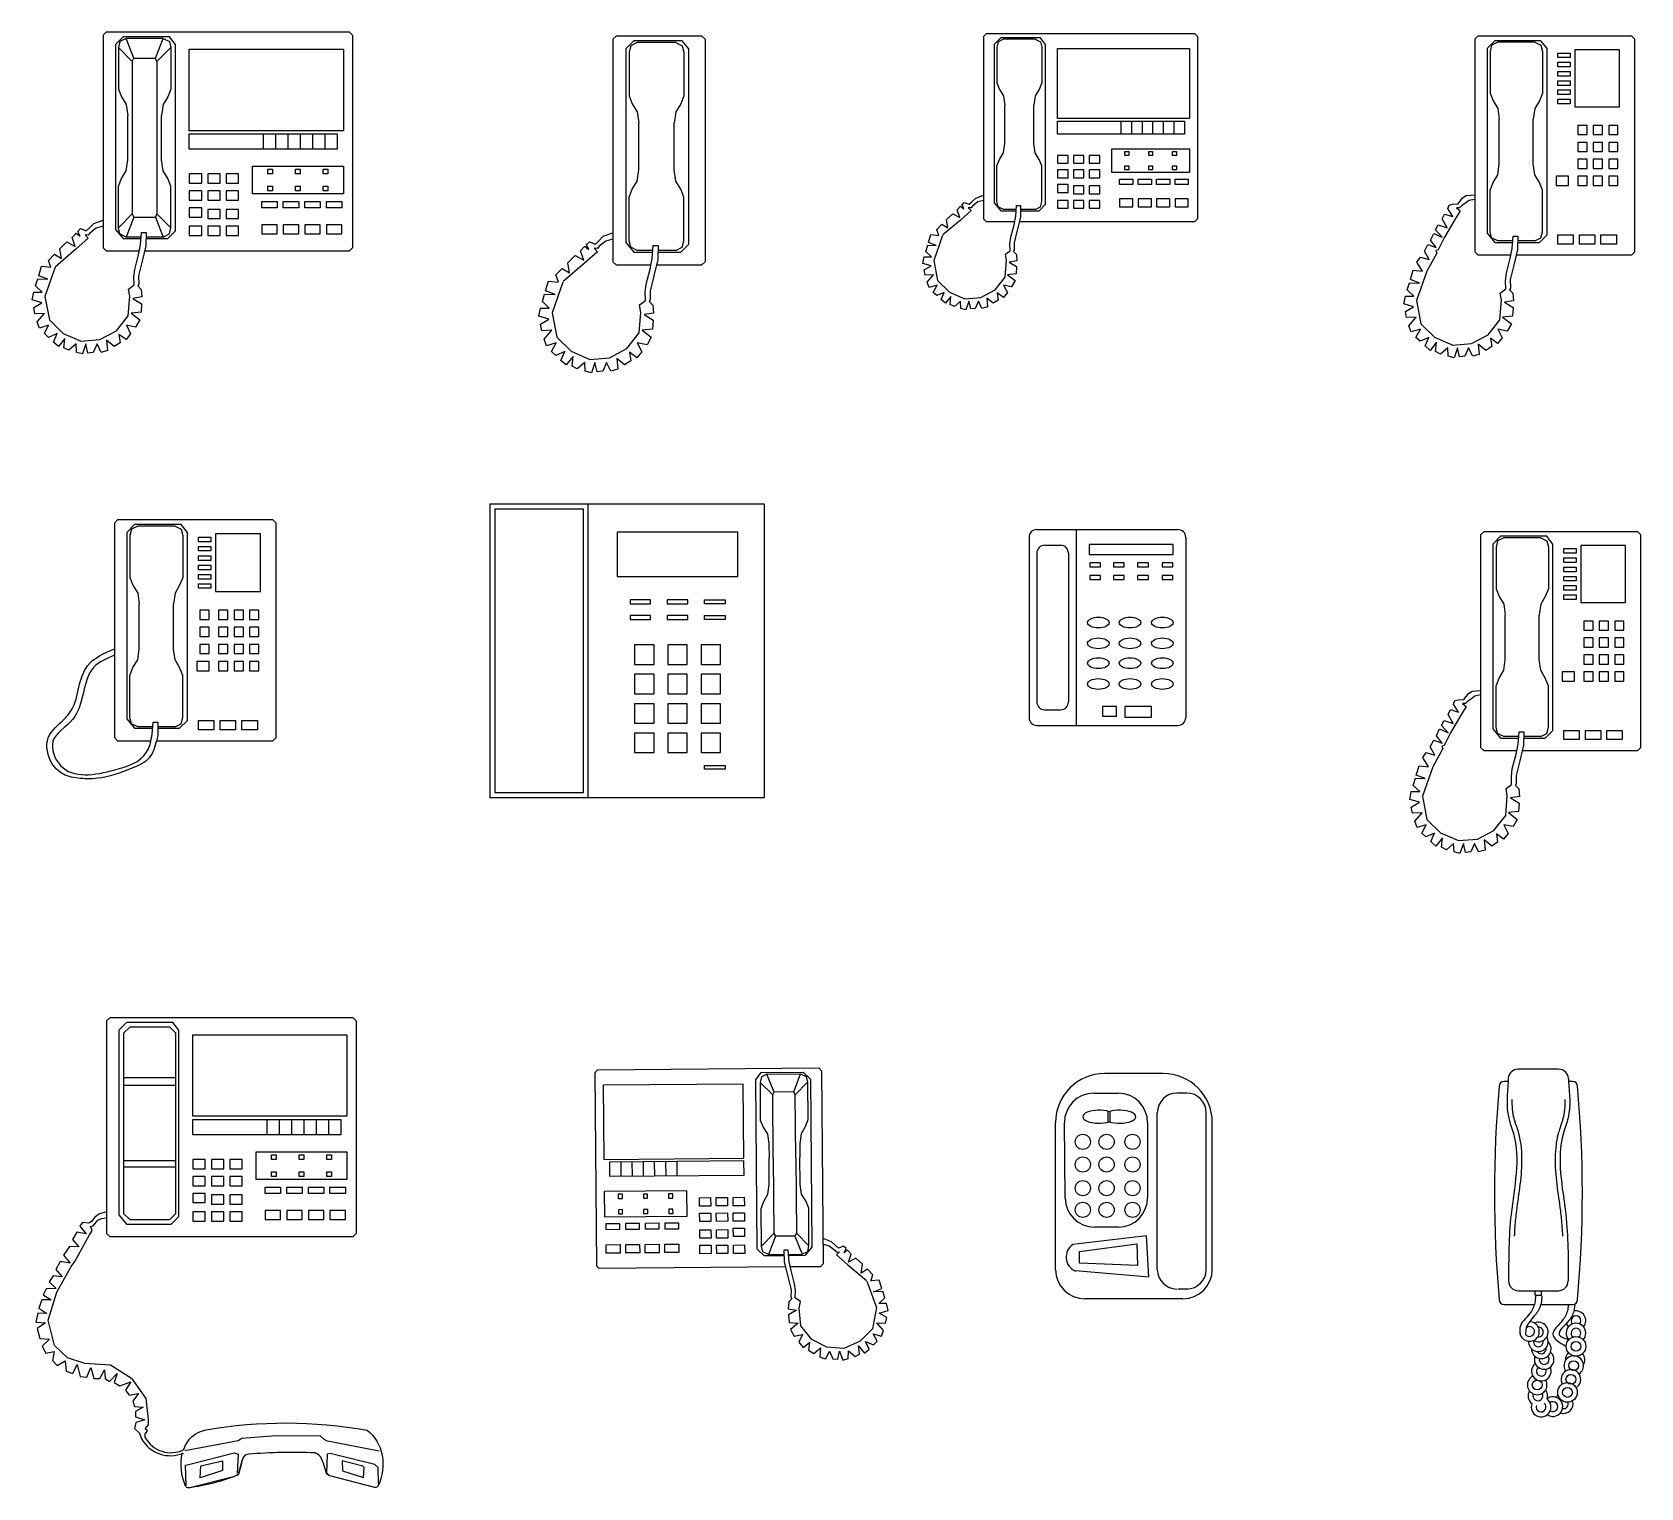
# Model space of a CAD drawing. Header units: millimetres. Extents: x 579 to 2222, y 660 to 2146.
import ezdxf

# ---------------------------------------------------------------- set-up
doc = ezdxf.new("R2010")
doc.units = ezdxf.units.MM

msp = doc.modelspace()

# ---------------------------------------------------------------- linework, layer by layer
for p, q in [((655, 2145.9), (651.8, 2142.8)), ((651.8, 2142.8), (651.8, 1925.7)), ((903.5, 2145.9), (655, 2145.9)), ((672.3, 2141.2), (664.4, 2133.3)), ((669.1, 2136.5), (667.6, 2130.2)), ((675.4, 2139.6), (669.1, 2136.5)), ((719.5, 2141.2), (672.3, 2141.2)), ((713.2, 2139.6), (675.4, 2139.6)), ((683.3, 2119.2), (675.4, 2139.6)), ((705.3, 2119.2), (713.2, 2139.6)), ((713.2, 2139.6), (719.5, 2136.5)), ((725.7, 2133.3), (719.5, 2141.2)), ((719.5, 2136.5), (721, 2130.2)), ((903.5, 2145.9), (906.6, 2142.8)), ((906.6, 2142.8), (906.6, 1925.7)), ((1175.7, 2141.9), (1172.4, 2138.6)), ((1172.4, 2138.6), (1172.4, 1911.5)), ((1263.2, 2141.9), (1175.7, 2141.9)), ((1193.8, 2137), (1185.5, 2128.8)), ((1197, 2135.3), (1190.5, 2132)), ((1243.1, 2137), (1193.8, 2137)), ((1236.5, 2135.3), (1197, 2135.3)), ((1236.5, 2135.3), (1243.1, 2132)), ((1249.7, 2128.8), (1243.1, 2137)), ((1263.2, 2141.9), (1266.4, 2138.6)), ((1266.4, 2138.6), (1266.4, 1911.5)), ((1553.5, 2144.1), (1550.8, 2141.4)), ((1550.8, 2141.4), (1550.8, 1955.4)), ((1766.5, 2144.1), (1553.5, 2144.1)), ((1568.3, 2140.1), (1561.6, 2133.3)), ((1565.6, 2136), (1564.3, 2130.6)), ((1571, 2138.7), (1565.6, 2136)), ((1608.7, 2140.1), (1568.3, 2140.1)), ((1603.3, 2138.7), (1571, 2138.7)), ((1603.3, 2138.7), (1608.7, 2136)), ((1614.1, 2133.3), (1608.7, 2140.1)), ((1608.7, 2136), (1610.1, 2130.6)), ((1766.5, 2144.1), (1769.2, 2141.4)), ((1769.2, 2141.4), (1769.2, 1955.4)), ((2055.2, 2141.9), (2052.1, 2138.8)), ((2052.1, 2138.8), (2052.1, 1921.7)), ((2212.5, 2141.9), (2055.2, 2141.9)), ((2072.5, 2137.2), (2064.7, 2129.3)), ((2075.7, 2135.6), (2069.4, 2132.5)), ((2119.7, 2137.2), (2072.5, 2137.2)), ((2113.4, 2135.6), (2075.7, 2135.6)), ((2113.4, 2135.6), (2119.7, 2132.5)), ((2126, 2129.3), (2119.7, 2137.2)), ((2215.6, 2138.8), (2212.5, 2141.9)), ((2215.6, 1921.7), (2215.6, 2138.8)), ((664.4, 2133.3), (664.4, 1944.6)), ((667.6, 2130.2), (681.7, 2116)), ((667.6, 2130.2), (667.6, 2087.7)), ((681.7, 2116), (683.3, 2119.2)), ((683.3, 2119.2), (705.3, 2119.2)), ((706.9, 2116), (705.3, 2119.2)), ((721, 2130.2), (706.9, 2116)), ((721, 2130.2), (721, 2087.7)), ((725.7, 1943), (725.7, 2133.3)), ((739.9, 2128.6), (897.2, 2128.6)), ((739.9, 2045.3), (739.9, 2128.6)), ((897.2, 2128.6), (897.2, 2045.3)), ((1185.5, 2128.8), (1185.5, 1931.3)), ((1190.5, 2132), (1188.8, 2125.5)), ((1188.8, 2125.5), (1188.8, 2081)), ((1243.1, 2132), (1244.8, 2125.5)), ((1244.8, 2125.5), (1244.8, 2081)), ((1249.7, 1929.6), (1249.7, 2128.8)), ((1561.6, 2133.3), (1561.6, 1971.6)), ((1564.3, 2130.6), (1564.3, 2094.2)), ((1610.1, 2130.6), (1610.1, 2094.2)), ((1614.1, 1970.2), (1614.1, 2133.3)), ((1626.3, 2129.3), (1761.1, 2129.3)), ((1626.3, 2057.8), (1626.3, 2129.3)), ((1761.1, 2129.3), (1761.1, 2057.8)), ((2064.7, 2129.3), (2064.7, 1940.6)), ((2069.4, 2132.5), (2067.8, 2126.2)), ((2067.8, 2126.2), (2067.8, 2083.7)), ((2119.7, 2132.5), (2121.3, 2126.2)), ((2121.3, 2126.2), (2121.3, 2083.7)), ((2126, 1939), (2126, 2129.3)), ((2137, 2119.9), (2137, 2124.6)), ((2137, 2124.6), (2149.6, 2124.6)), ((2149.6, 2119.9), (2137, 2119.9)), ((2149.6, 2124.6), (2149.6, 2119.9)), ((2199.9, 2127.8), (2154.3, 2127.8)), ((2154.3, 2127.8), (2154.3, 2069.6)), ((2199.9, 2069.6), (2199.9, 2127.8)), ((681.7, 2116), (681.7, 1960.3)), ((706.9, 2116), (706.9, 1960.3)), ((2137, 2110.5), (2137, 2115.2)), ((2137, 2115.2), (2149.6, 2115.2)), ((2149.6, 2110.5), (2137, 2110.5)), ((2137, 2101), (2137, 2105.7)), ((2137, 2105.7), (2149.6, 2105.7)), ((2149.6, 2115.2), (2149.6, 2110.5)), ((2149.6, 2105.7), (2149.6, 2101)), ((667.6, 2087.7), (670.7, 2079.9)), ((721, 2087.7), (717.9, 2079.9)), ((1564.3, 2094.2), (1566.9, 2087.5)), ((1566.9, 2087.5), (1571, 2080.8)), ((1607.4, 2087.5), (1603.3, 2080.8)), ((1610.1, 2094.2), (1607.4, 2087.5)), ((2149.6, 2101), (2137, 2101)), ((2137, 2096.3), (2149.6, 2096.3)), ((2137, 2091.6), (2137, 2096.3)), ((2149.6, 2091.6), (2137, 2091.6)), ((2137, 2082.2), (2137, 2086.9)), ((2137, 2086.9), (2149.6, 2086.9)), ((2149.6, 2096.3), (2149.6, 2091.6)), ((2149.6, 2086.9), (2149.6, 2082.2)), ((670.7, 2079.9), (675.4, 2072)), ((675.4, 2072), (677, 2061)), ((713.2, 2072), (711.6, 2061)), ((717.9, 2079.9), (713.2, 2072)), ((1188.8, 2081), (1192.1, 2072.8)), ((1192.1, 2072.8), (1197, 2064.6)), ((1241.5, 2072.8), (1236.5, 2064.6)), ((1244.8, 2081), (1241.5, 2072.8)), ((1571, 2080.8), (1572.3, 2071.3)), ((1572.3, 2032.2), (1572.3, 2071.3)), ((1603.3, 2080.8), (1602, 2071.3)), ((1602, 2032.2), (1602, 2071.3)), ((2067.8, 2083.7), (2070.9, 2075.9)), ((2070.9, 2075.9), (2075.7, 2068)), ((2118.1, 2075.9), (2113.4, 2068)), ((2121.3, 2083.7), (2118.1, 2075.9)), ((2149.6, 2082.2), (2137, 2082.2)), ((2137, 2072.7), (2137, 2077.4)), ((2137, 2077.4), (2149.6, 2077.4)), ((2149.6, 2072.7), (2137, 2072.7)), ((2149.6, 2077.4), (2149.6, 2072.7)), ((2154.3, 2069.6), (2199.9, 2069.6)), ((677, 2015.4), (677, 2061)), ((711.6, 2015.4), (711.6, 2061)), ((1197, 2064.6), (1198.7, 2053.1)), ((1198.7, 2005.3), (1198.7, 2053.1)), ((1236.5, 2064.6), (1234.9, 2053.1)), ((1234.9, 2005.3), (1234.9, 2053.1)), ((1761.1, 2057.8), (1626.3, 2057.8)), ((1626.3, 2055.1), (1755.7, 2055.1)), ((1626.3, 2041.7), (1626.3, 2055.1)), ((1691, 2055.1), (1691, 2041.7)), ((1701.8, 2055.1), (1701.8, 2041.7)), ((1712.5, 2055.1), (1712.5, 2041.7)), ((1723.3, 2055.1), (1723.3, 2041.7)), ((1734.1, 2055.1), (1734.1, 2041.7)), ((1744.9, 2055.1), (1744.9, 2041.7)), ((1755.7, 2055.1), (1755.7, 2041.7)), ((2075.7, 2068), (2077.2, 2057)), ((2077.2, 2011.4), (2077.2, 2057)), ((2113.4, 2068), (2111.8, 2057)), ((2111.8, 2011.4), (2111.8, 2057)), ((897.2, 2045.3), (739.9, 2045.3)), ((739.9, 2042.1), (890.9, 2042.1)), ((739.9, 2026.4), (739.9, 2042.1)), ((815.4, 2042.1), (815.4, 2026.4)), ((828, 2042.1), (828, 2026.4)), ((840.6, 2042.1), (840.6, 2026.4)), ((853.1, 2042.1), (853.1, 2026.4)), ((865.7, 2042.1), (865.7, 2026.4)), ((878.3, 2042.1), (878.3, 2026.4)), ((890.9, 2042.1), (890.9, 2026.4)), ((1755.7, 2041.7), (1626.3, 2041.7)), ((2166.9, 2050.7), (2157.4, 2050.7)), ((2157.4, 2050.7), (2157.4, 2041.3)), ((2157.4, 2041.3), (2166.9, 2041.3)), ((2166.9, 2041.3), (2166.9, 2050.7)), ((2173.2, 2050.7), (2173.2, 2041.3)), ((2182.6, 2050.7), (2173.2, 2050.7)), ((2173.2, 2041.3), (2182.6, 2041.3)), ((2182.6, 2041.3), (2182.6, 2050.7)), ((2198.3, 2050.7), (2188.9, 2050.7)), ((2188.9, 2050.7), (2188.9, 2041.3)), ((2188.9, 2041.3), (2198.3, 2041.3)), ((2198.3, 2041.3), (2198.3, 2050.7)), ((890.9, 2026.4), (739.9, 2026.4)), ((1566.9, 2016), (1571, 2022.8)), ((1571, 2022.8), (1572.3, 2032.2)), ((1603.3, 2022.8), (1602, 2032.2)), ((1607.4, 2016), (1603.3, 2022.8)), ((1637.1, 2020.1), (1626.3, 2020.1)), ((1626.3, 2020.1), (1626.3, 2012)), ((1637.1, 2012), (1637.1, 2020.1)), ((1653.2, 2020.1), (1642.4, 2020.1)), ((1642.4, 2020.1), (1642.4, 2012)), ((1653.2, 2012), (1653.2, 2020.1)), ((1669.4, 2020.1), (1658.6, 2020.1)), ((1658.6, 2020.1), (1658.6, 2012)), ((1669.4, 2012), (1669.4, 2020.1)), ((1681.5, 2002.6), (1681.5, 2026.8)), ((1681.5, 2026.8), (1761.1, 2026.8)), ((1695, 2024.1), (1699.1, 2024.1)), ((1695, 2020.1), (1695, 2024.1)), ((1699.1, 2020.1), (1695, 2020.1)), ((1699.1, 2024.1), (1699.1, 2020.1)), ((1719.3, 2020.1), (1719.3, 2024.1)), ((1719.3, 2024.1), (1723.3, 2024.1)), ((1723.3, 2020.1), (1719.3, 2020.1)), ((1723.3, 2024.1), (1723.3, 2020.1)), ((1743.6, 2020.1), (1743.6, 2024.1)), ((1743.6, 2024.1), (1747.6, 2024.1)), ((1747.6, 2020.1), (1743.6, 2020.1)), ((1747.6, 2024.1), (1747.6, 2020.1)), ((1761.1, 2026.8), (1761.1, 2002.6)), ((2166.9, 2033.4), (2157.4, 2033.4)), ((2157.4, 2033.4), (2157.4, 2024)), ((2157.4, 2024), (2166.9, 2024)), ((2166.9, 2024), (2166.9, 2033.4)), ((2182.6, 2033.4), (2173.2, 2033.4)), ((2173.2, 2033.4), (2173.2, 2024)), ((2173.2, 2024), (2182.6, 2024)), ((2182.6, 2024), (2182.6, 2033.4)), ((2198.3, 2033.4), (2188.9, 2033.4)), ((2188.9, 2033.4), (2188.9, 2024)), ((2188.9, 2024), (2198.3, 2024)), ((2198.3, 2024), (2198.3, 2033.4)), ((670.7, 1996.5), (675.4, 2004.4)), ((675.4, 2004.4), (677, 2015.4)), ((713.2, 2004.4), (711.6, 2015.4)), ((717.9, 1996.5), (713.2, 2004.4)), ((804.4, 2009.1), (897.2, 2009.1)), ((804.4, 1980.8), (804.4, 2009.1)), ((820.1, 2005.9), (824.8, 2005.9)), ((820.1, 2001.2), (820.1, 2005.9)), ((824.8, 2005.9), (824.8, 2001.2)), ((848.4, 2001.2), (848.4, 2005.9)), ((848.4, 2005.9), (853.1, 2005.9)), ((853.1, 2005.9), (853.1, 2001.2)), ((876.7, 2001.2), (876.7, 2005.9)), ((876.7, 2005.9), (881.4, 2005.9)), ((881.4, 2005.9), (881.4, 2001.2)), ((897.2, 2009.1), (897.2, 1980.8)), ((1197, 1993.8), (1198.7, 2005.3)), ((1236.5, 1993.8), (1234.9, 2005.3)), ((1564.3, 2009.3), (1566.9, 2016)), ((1564.3, 1972.9), (1564.3, 2009.3)), ((1610.1, 2009.3), (1607.4, 2016)), ((1610.1, 1972.9), (1610.1, 2009.3)), ((1626.3, 2012), (1637.1, 2012)), ((1637.1, 2005.3), (1626.3, 2005.3)), ((1626.3, 2005.3), (1626.3, 1997.2)), ((1637.1, 1997.2), (1637.1, 2005.3)), ((1642.4, 2012), (1653.2, 2012)), ((1653.2, 2005.3), (1642.4, 2005.3)), ((1642.4, 2005.3), (1642.4, 1997.2)), ((1653.2, 1997.2), (1653.2, 2005.3)), ((1658.6, 2012), (1669.4, 2012)), ((1669.4, 2005.3), (1658.6, 2005.3)), ((1658.6, 2005.3), (1658.6, 1997.2)), ((1669.4, 1997.2), (1669.4, 2005.3)), ((1695, 2005.3), (1695, 2009.3)), ((1695, 2009.3), (1699.1, 2009.3)), ((1699.1, 2005.3), (1695, 2005.3)), ((1699.1, 2009.3), (1699.1, 2005.3)), ((1719.3, 2005.3), (1719.3, 2009.3)), ((1719.3, 2009.3), (1723.3, 2009.3)), ((1723.3, 2005.3), (1719.3, 2005.3)), ((1723.3, 2009.3), (1723.3, 2005.3)), ((1743.6, 2005.3), (1743.6, 2009.3)), ((1743.6, 2009.3), (1747.6, 2009.3)), ((1747.6, 2005.3), (1743.6, 2005.3)), ((1747.6, 2009.3), (1747.6, 2005.3)), ((2075.7, 2000.4), (2077.2, 2011.4)), ((2113.4, 2000.4), (2111.8, 2011.4)), ((2157.4, 2016.1), (2157.4, 2006.7)), ((2166.9, 2016.1), (2157.4, 2016.1)), ((2157.4, 2006.7), (2166.9, 2006.7)), ((2166.9, 2006.7), (2166.9, 2016.1)), ((2173.2, 2016.1), (2173.2, 2006.7)), ((2182.6, 2016.1), (2173.2, 2016.1)), ((2173.2, 2006.7), (2182.6, 2006.7)), ((2182.6, 2006.7), (2182.6, 2016.1)), ((2198.3, 2016.1), (2188.9, 2016.1)), ((2188.9, 2016.1), (2188.9, 2006.7)), ((2188.9, 2006.7), (2198.3, 2006.7)), ((2198.3, 2006.7), (2198.3, 2016.1)), ((667.6, 1988.6), (670.7, 1996.5)), ((667.6, 1946.2), (667.6, 1988.6)), ((721, 1988.6), (717.9, 1996.5)), ((721, 1946.2), (721, 1988.6)), ((752.5, 2001.2), (739.9, 2001.2)), ((739.9, 2001.2), (739.9, 1991.8)), ((739.9, 1991.8), (752.5, 1991.8)), ((752.5, 1991.8), (752.5, 2001.2)), ((758.8, 2001.2), (758.8, 1991.8)), ((771.4, 2001.2), (758.8, 2001.2)), ((758.8, 1991.8), (771.4, 1991.8)), ((771.4, 1991.8), (771.4, 2001.2)), ((790.2, 2001.2), (777.6, 2001.2)), ((777.6, 2001.2), (777.6, 1991.8)), ((777.6, 1991.8), (790.2, 1991.8)), ((790.2, 1991.8), (790.2, 2001.2)), ((824.8, 2001.2), (820.1, 2001.2)), ((820.1, 1988.6), (824.8, 1988.6)), ((820.1, 1983.9), (820.1, 1988.6)), ((824.8, 1988.6), (824.8, 1983.9)), ((853.1, 2001.2), (848.4, 2001.2)), ((848.4, 1988.6), (853.1, 1988.6)), ((848.4, 1983.9), (848.4, 1988.6)), ((853.1, 1988.6), (853.1, 1983.9)), ((881.4, 2001.2), (876.7, 2001.2)), ((876.7, 1988.6), (881.4, 1988.6)), ((876.7, 1983.9), (876.7, 1988.6)), ((881.4, 1988.6), (881.4, 1983.9)), ((1192.1, 1985.6), (1197, 1993.8)), ((1241.5, 1985.6), (1236.5, 1993.8)), ((1626.3, 1997.2), (1637.1, 1997.2)), ((1637.1, 1990.4), (1626.3, 1990.4)), ((1626.3, 1990.4), (1626.3, 1982.3)), ((1637.1, 1982.3), (1637.1, 1990.4)), ((1642.4, 1997.2), (1653.2, 1997.2)), ((1653.2, 1989.1), (1642.4, 1989.1)), ((1642.4, 1989.1), (1642.4, 1981)), ((1653.2, 1981), (1653.2, 1989.1)), ((1658.6, 1997.2), (1669.4, 1997.2)), ((1669.4, 1989.1), (1658.6, 1989.1)), ((1658.6, 1989.1), (1658.6, 1981)), ((1669.4, 1981), (1669.4, 1989.1)), ((1761.1, 2002.6), (1681.5, 2002.6)), ((1689.6, 1990.4), (1689.6, 1995.8)), ((1689.6, 1995.8), (1703.1, 1995.8)), ((1703.1, 1990.4), (1689.6, 1990.4)), ((1703.1, 1995.8), (1703.1, 1990.4)), ((1708.5, 1990.4), (1708.5, 1995.8)), ((1708.5, 1995.8), (1722, 1995.8)), ((1722, 1990.4), (1708.5, 1990.4)), ((1722, 1995.8), (1722, 1990.4)), ((1727.4, 1990.4), (1727.4, 1995.8)), ((1727.4, 1995.8), (1740.9, 1995.8)), ((1740.9, 1990.4), (1727.4, 1990.4)), ((1740.9, 1995.8), (1740.9, 1990.4)), ((1746.2, 1995.8), (1759.7, 1995.8)), ((1746.2, 1990.4), (1746.2, 1995.8)), ((1759.7, 1990.4), (1746.2, 1990.4)), ((1759.7, 1995.8), (1759.7, 1990.4)), ((2067.8, 1984.6), (2070.9, 1992.5)), ((2070.9, 1992.5), (2075.7, 2000.4)), ((2118.1, 1992.5), (2113.4, 2000.4)), ((2121.3, 1984.6), (2118.1, 1992.5)), ((2148, 1998.8), (2135.4, 1998.8)), ((2135.4, 1998.8), (2135.4, 1989.4)), ((2135.4, 1989.4), (2148, 1989.4)), ((2148, 1989.4), (2148, 1998.8)), ((2166.9, 1998.8), (2157.4, 1998.8)), ((2157.4, 1998.8), (2157.4, 1989.4)), ((2157.4, 1989.4), (2166.9, 1989.4)), ((2166.9, 1989.4), (2166.9, 1998.8)), ((2173.2, 1998.8), (2173.2, 1989.4)), ((2182.6, 1998.8), (2173.2, 1998.8)), ((2173.2, 1989.4), (2182.6, 1989.4)), ((2182.6, 1989.4), (2182.6, 1998.8)), ((2198.3, 1998.8), (2188.9, 1998.8)), ((2188.9, 1998.8), (2188.9, 1989.4)), ((2188.9, 1989.4), (2198.3, 1989.4)), ((2198.3, 1989.4), (2198.3, 1998.8)), ((752.5, 1983.9), (739.9, 1983.9)), ((739.9, 1983.9), (739.9, 1974.5)), ((739.9, 1974.5), (752.5, 1974.5)), ((752.5, 1974.5), (752.5, 1983.9)), ((771.4, 1983.9), (758.8, 1983.9)), ((758.8, 1983.9), (758.8, 1974.5)), ((758.8, 1974.5), (771.4, 1974.5)), ((771.4, 1974.5), (771.4, 1983.9)), ((790.2, 1983.9), (777.6, 1983.9)), ((777.6, 1983.9), (777.6, 1974.5)), ((777.6, 1974.5), (790.2, 1974.5)), ((790.2, 1974.5), (790.2, 1983.9)), ((897.2, 1980.8), (804.4, 1980.8)), ((813.8, 1966.6), (813.8, 1972.9)), ((813.8, 1972.9), (829.5, 1972.9)), ((824.8, 1983.9), (820.1, 1983.9)), ((829.5, 1972.9), (829.5, 1966.6)), ((835.8, 1966.6), (835.8, 1972.9)), ((835.8, 1972.9), (851.6, 1972.9)), ((853.1, 1983.9), (848.4, 1983.9)), ((851.6, 1972.9), (851.6, 1966.6)), ((857.9, 1966.6), (857.9, 1972.9)), ((857.9, 1972.9), (873.6, 1972.9)), ((873.6, 1972.9), (873.6, 1966.6)), ((881.4, 1983.9), (876.7, 1983.9)), ((879.9, 1972.9), (895.6, 1972.9)), ((879.9, 1966.6), (879.9, 1972.9)), ((895.6, 1972.9), (895.6, 1966.6)), ((1188.8, 1977.4), (1192.1, 1985.6)), ((1188.8, 1932.9), (1188.8, 1977.4)), ((1244.8, 1977.4), (1241.5, 1985.6)), ((1244.8, 1932.9), (1244.8, 1977.4)), ((1528.7, 1969.7), (1531, 1972.1)), ((1531, 1972.1), (1536, 1970.2)), ((1536, 1970.2), (1538.9, 1972.8)), ((1538.9, 1972.8), (1542.7, 1976.6)), ((1544.8, 1972.6), (1539.4, 1968.3)), ((1542.7, 1976.6), (1550.8, 1979.6)), ((1550.8, 1974.2), (1544.8, 1972.6)), ((1561.6, 1971.6), (1568.3, 1963.5)), ((1565.6, 1967.5), (1564.3, 1972.9)), ((1608.7, 1967.5), (1610.1, 1972.9)), ((1626.3, 1982.3), (1637.1, 1982.3)), ((1637.1, 1974.2), (1626.3, 1974.2)), ((1626.3, 1974.2), (1626.3, 1966.2)), ((1637.1, 1966.2), (1637.1, 1974.2)), ((1642.4, 1981), (1653.2, 1981)), ((1642.4, 1974.2), (1642.4, 1966.2)), ((1653.2, 1974.2), (1642.4, 1974.2)), ((1653.2, 1966.2), (1653.2, 1974.2)), ((1658.6, 1981), (1669.4, 1981)), ((1669.4, 1974.2), (1658.6, 1974.2)), ((1658.6, 1974.2), (1658.6, 1966.2)), ((1669.4, 1966.2), (1669.4, 1974.2)), ((1689.6, 1975.6), (1689.6, 1967.5)), ((1703.1, 1975.6), (1689.6, 1975.6)), ((1703.1, 1967.5), (1703.1, 1975.6)), ((1708.5, 1975.6), (1708.5, 1967.5)), ((1722, 1975.6), (1708.5, 1975.6)), ((1722, 1967.5), (1722, 1975.6)), ((1727.4, 1975.6), (1727.4, 1967.5)), ((1740.9, 1975.6), (1727.4, 1975.6)), ((1740.9, 1967.5), (1740.9, 1975.6)), ((1759.7, 1975.6), (1746.2, 1975.6)), ((1746.2, 1975.6), (1746.2, 1967.5)), ((1759.7, 1967.5), (1759.7, 1975.6)), ((2029.4, 1970.4), (2035.1, 1970.7)), ((2035.1, 1970.7), (2039.6, 1976.8)), ((2042.7, 1971.4), (2038.6, 1968.5)), ((2039.6, 1976.8), (2043.4, 1979)), ((2046.2, 1973.9), (2042.7, 1971.4)), ((2043.4, 1979), (2052.1, 1979.9)), ((2052.1, 1975.2), (2046.2, 1973.9)), ((2067.8, 1942.2), (2067.8, 1984.6)), ((2121.3, 1942.2), (2121.3, 1984.6)), ((667.6, 1946.2), (681.7, 1960.3)), ((683.3, 1957.2), (675.4, 1936.7)), ((681.7, 1960.3), (683.3, 1957.2)), ((683.3, 1957.2), (705.3, 1957.2)), ((706.9, 1960.3), (705.3, 1957.2)), ((705.3, 1957.2), (713.2, 1936.7)), ((721, 1946.2), (706.9, 1960.3)), ((752.5, 1966.6), (739.9, 1966.6)), ((739.9, 1966.6), (739.9, 1957.2)), ((739.9, 1957.2), (752.5, 1957.2)), ((752.5, 1957.2), (752.5, 1966.6)), ((771.4, 1965), (758.8, 1965)), ((758.8, 1965), (758.8, 1955.6)), ((758.8, 1955.6), (771.4, 1955.6)), ((771.4, 1955.6), (771.4, 1965)), ((790.2, 1965), (777.6, 1965)), ((777.6, 1965), (777.6, 1955.6)), ((777.6, 1955.6), (790.2, 1955.6)), ((790.2, 1955.6), (790.2, 1965)), ((829.5, 1966.6), (813.8, 1966.6)), ((851.6, 1966.6), (835.8, 1966.6)), ((873.6, 1966.6), (857.9, 1966.6)), ((895.6, 1966.6), (879.9, 1966.6)), ((1513, 1954.5), (1519.2, 1960.5)), ((1514.4, 1946), (1513, 1954.5)), ((1519.2, 1960.5), (1526.5, 1956.7)), ((1523.7, 1964.5), (1527.2, 1968.3)), ((1526.5, 1956.7), (1523.7, 1964.5)), ((1537.9, 1963.8), (1527, 1954.1)), ((1527.2, 1968.3), (1530.6, 1965.7)), ((1530.6, 1965.7), (1528.7, 1969.7)), ((1537.9, 1966.4), (1535.1, 1966.7)), ((1535.1, 1966.7), (1537.9, 1963.8)), ((1539.4, 1968.3), (1537.9, 1966.4)), ((1550.8, 1955.4), (1553.5, 1952.7)), ((1571, 1964.8), (1565.6, 1967.5)), ((1568.3, 1963.5), (1584.1, 1963.5)), ((1584.2, 1964.8), (1571, 1964.8)), ((1581.8, 1949.3), (1583.7, 1958.1)), ((1583.7, 1958.1), (1584.5, 1968.9)), ((1584.5, 1968.9), (1588.5, 1968.9)), ((1588.3, 1957.2), (1585.1, 1943.6)), ((1588.5, 1968.9), (1588.3, 1957.2)), ((1588.4, 1963.5), (1607.4, 1963.5)), ((1603.3, 1964.8), (1588.5, 1964.8)), ((1603.3, 1964.8), (1608.7, 1967.5)), ((1607.4, 1963.5), (1614.1, 1970.2)), ((1626.3, 1966.2), (1637.1, 1966.2)), ((1642.4, 1966.2), (1653.2, 1966.2)), ((1658.6, 1966.2), (1669.4, 1966.2)), ((1689.6, 1967.5), (1703.1, 1967.5)), ((1708.5, 1967.5), (1722, 1967.5)), ((1727.4, 1967.5), (1740.9, 1967.5)), ((1746.2, 1967.5), (1759.7, 1967.5)), ((1769.2, 1955.4), (1766.5, 1952.7)), ((2018.9, 1955.4), (2021.4, 1960.2)), ((2024, 1946.2), (2018.9, 1955.4)), ((2021.4, 1960.2), (2029.7, 1957.7)), ((2024.6, 1965.9), (2025.9, 1969.4)), ((2029.7, 1957.7), (2024.6, 1965.9)), ((2025.9, 1969.4), (2029.4, 1970.4)), ((2037.3, 1963.4), (2031.6, 1953.8)), ((2033.5, 1966.6), (2037.3, 1963.4)), ((2036.7, 1966.6), (2033.5, 1966.6)), ((2038.6, 1968.5), (2036.7, 1966.6)), ((620.2, 1936.4), (624.4, 1940.8)), ((624.4, 1940.8), (628.3, 1937.8)), ((626, 1942.5), (628.8, 1945.3)), ((628.3, 1937.8), (626, 1942.5)), ((628.8, 1945.3), (634.6, 1943)), ((636.8, 1938.6), (633.5, 1938.9)), ((633.5, 1938.9), (636.8, 1935.6)), ((634.6, 1943), (638, 1946.1)), ((638.5, 1940.8), (636.8, 1938.6)), ((638, 1946.1), (642.4, 1950.5)), ((644.9, 1945.8), (638.5, 1940.8)), ((642.4, 1950.5), (651.8, 1954)), ((651.8, 1947.7), (644.9, 1945.8)), ((664.4, 1944.6), (672.3, 1935.2)), ((669.1, 1939.9), (667.6, 1946.2)), ((675.4, 1936.7), (669.1, 1939.9)), ((690.2, 1928.8), (691.1, 1941.5)), ((691.1, 1941.5), (695.9, 1941.5)), ((695.9, 1941.5), (695.6, 1927.9)), ((713.2, 1936.7), (719.5, 1939.9)), ((717.9, 1935.2), (725.7, 1943)), ((719.5, 1939.9), (721, 1946.2)), ((752.5, 1947.7), (739.9, 1947.7)), ((739.9, 1947.7), (739.9, 1938.3)), ((739.9, 1938.3), (752.5, 1938.3)), ((752.5, 1938.3), (752.5, 1947.7)), ((758.8, 1947.7), (758.8, 1938.3)), ((771.4, 1947.7), (758.8, 1947.7)), ((758.8, 1938.3), (771.4, 1938.3)), ((771.4, 1938.3), (771.4, 1947.7)), ((790.2, 1947.7), (777.6, 1947.7)), ((777.6, 1947.7), (777.6, 1938.3)), ((777.6, 1938.3), (790.2, 1938.3)), ((790.2, 1938.3), (790.2, 1947.7)), ((813.8, 1949.3), (813.8, 1939.9)), ((829.5, 1949.3), (813.8, 1949.3)), ((813.8, 1939.9), (829.5, 1939.9)), ((829.5, 1939.9), (829.5, 1949.3)), ((835.8, 1949.3), (835.8, 1939.9)), ((851.6, 1949.3), (835.8, 1949.3)), ((835.8, 1939.9), (851.6, 1939.9)), ((851.6, 1939.9), (851.6, 1949.3)), ((857.9, 1949.3), (857.9, 1939.9)), ((873.6, 1949.3), (857.9, 1949.3)), ((857.9, 1939.9), (873.6, 1939.9)), ((873.6, 1939.9), (873.6, 1949.3)), ((895.6, 1949.3), (879.9, 1949.3)), ((879.9, 1949.3), (879.9, 1939.9)), ((879.9, 1939.9), (895.6, 1939.9)), ((895.6, 1939.9), (895.6, 1949.3)), ((1162.5, 1937.5), (1172.4, 1941.2)), ((1494.5, 1931), (1496.9, 1939.2)), ((1496.9, 1939.2), (1505.1, 1938.4)), ((1508.9, 1938.4), (1499.9, 1912.7)), ((1503, 1944.3), (1508.2, 1949.8)), ((1505.2, 1938.4), (1503, 1944.3)), ((1508.2, 1949.8), (1514.4, 1946)), ((1527, 1954.1), (1509.2, 1938.9)), ((1553.5, 1952.7), (1582.5, 1952.7)), ((1578.5, 1936.5), (1581.8, 1949.3)), ((1585.1, 1943.6), (1581.8, 1930.8)), ((1587.2, 1952.7), (1766.5, 1952.7)), ((2007.1, 1933.5), (2010.3, 1940.5)), ((2010.3, 1940.5), (2018.9, 1936.6)), ((2012.2, 1944), (2014.7, 1949.1)), ((2018.9, 1936.6), (2012.2, 1944)), ((2014.7, 1949.1), (2024, 1946.2)), ((2031.6, 1953.8), (2021.4, 1936.6)), ((2064.7, 1940.6), (2072.5, 1931.2)), ((2069.4, 1935.9), (2067.8, 1942.2)), ((2118.1, 1931.2), (2126, 1939)), ((2119.7, 1935.9), (2121.3, 1942.2)), ((2137, 1929.6), (2137, 1939)), ((2137, 1939), (2152.7, 1939)), ((2152.7, 1939), (2152.7, 1929.6)), ((2159, 1929.6), (2159, 1939)), ((2159, 1939), (2174.7, 1939)), ((2174.7, 1939), (2174.7, 1929.6)), ((2181, 1929.6), (2181, 1939)), ((2181, 1939), (2196.8, 1939)), ((2196.8, 1939), (2196.8, 1929.6)), ((624.1, 1924.2), (603.3, 1906.4)), ((607.8, 1924.7), (615, 1931.7)), ((609.4, 1914.8), (607.8, 1924.7)), ((615, 1931.7), (623.5, 1927.2)), ((623.5, 1927.2), (620.2, 1936.4)), ((636.8, 1935.6), (624.1, 1924.2)), ((651.8, 1925.7), (655, 1922.6)), ((655, 1922.6), (688.9, 1922.6)), ((672.3, 1935.2), (690.7, 1935.2)), ((690.8, 1936.7), (675.4, 1936.7)), ((688, 1918.7), (690.2, 1928.8)), ((695.6, 1927.9), (691.8, 1912)), ((694.4, 1922.6), (903.5, 1922.6)), ((713.2, 1936.7), (695.8, 1936.7)), ((695.8, 1935.2), (717.9, 1935.2)), ((906.6, 1925.7), (903.5, 1922.6)), ((1139.3, 1922.7), (1143.6, 1927.3)), ((1142.8, 1913.1), (1139.3, 1922.7)), ((1156.7, 1921.8), (1143.4, 1909.9)), ((1143.6, 1927.3), (1147.7, 1924.1)), ((1145.4, 1929.1), (1148.3, 1932)), ((1147.7, 1924.1), (1145.4, 1929.1)), ((1148.3, 1932), (1154.4, 1929.6)), ((1156.7, 1925), (1153.2, 1925.3)), ((1153.2, 1925.3), (1156.7, 1921.8)), ((1154.4, 1929.6), (1157.8, 1932.8)), ((1158.4, 1927.3), (1156.7, 1925)), ((1157.8, 1932.8), (1162.5, 1937.5)), ((1165.1, 1932.5), (1158.4, 1927.3)), ((1172.4, 1934.6), (1165.1, 1932.5)), ((1185.5, 1931.3), (1193.8, 1921.4)), ((1190.5, 1926.3), (1188.8, 1932.9)), ((1197, 1923), (1190.5, 1926.3)), ((1193.8, 1921.4), (1213, 1921.4)), ((1213.1, 1923), (1197, 1923)), ((1212.5, 1914.8), (1213.5, 1928)), ((1213.5, 1928), (1218.4, 1928)), ((1218.4, 1928), (1218.2, 1913.8)), ((1218.3, 1921.4), (1241.5, 1921.4)), ((1236.5, 1923), (1218.4, 1923)), ((1236.5, 1923), (1243.1, 1926.3)), ((1241.5, 1921.4), (1249.7, 1929.6)), ((1243.1, 1926.3), (1244.8, 1932.9)), ((1491.7, 1922), (1493.7, 1928.3)), ((1497.5, 1916.6), (1491.7, 1922)), ((1493.7, 1928.3), (1502.4, 1928)), ((1502.4, 1928), (1494.5, 1931)), ((1573.1, 1919.3), (1578, 1922.8)), ((1577.7, 1929.9), (1578.5, 1936.5)), ((1578, 1922.8), (1577.7, 1929.9)), ((1582.1, 1923.7), (1581.2, 1922)), ((1581.2, 1922), (1584.2, 1919)), ((1581.8, 1930.8), (1582.1, 1923.7)), ((2000.7, 1922.3), (2004.2, 1929)), ((2005.5, 1913.7), (2000.7, 1922.3)), ((2004.2, 1929), (2012.8, 1926.1)), ((2012.8, 1926.1), (2007.1, 1933.5)), ((2014.7, 1923.6), (2012.5, 1922.9)), ((2012.5, 1922.9), (2013.5, 1920.4)), ((2021.4, 1936.6), (2014.7, 1923.6)), ((2052.1, 1921.7), (2055.2, 1918.6)), ((2075.7, 1932.7), (2069.4, 1935.9)), ((2072.5, 1931.2), (2090.9, 1931.2)), ((2091.1, 1932.7), (2075.7, 1932.7)), ((2088.3, 1914.7), (2090.5, 1924.9)), ((2090.5, 1924.9), (2091.4, 1937.5)), ((2091.4, 1937.5), (2096.1, 1937.5)), ((2095.9, 1923.9), (2092.1, 1908)), ((2096.1, 1937.5), (2095.9, 1923.9)), ((2113.4, 1932.7), (2096, 1932.7)), ((2096, 1931.2), (2118.1, 1931.2)), ((2113.4, 1932.7), (2119.7, 1935.9)), ((2152.7, 1929.6), (2137, 1929.6)), ((2174.7, 1929.6), (2159, 1929.6)), ((2196.8, 1929.6), (2181, 1929.6)), ((2212.5, 1918.6), (2215.6, 1921.7)), ((586.2, 1897.3), (589, 1906.9)), ((589, 1906.9), (598.6, 1905.9)), ((603, 1905.9), (592.5, 1876)), ((596.1, 1912.8), (602.2, 1919.2)), ((598.6, 1905.9), (596.1, 1912.8)), ((602.2, 1919.2), (609.4, 1914.8)), ((684.2, 1903.7), (688, 1918.7)), ((691.8, 1912), (688, 1897)), ((1143.4, 1909.9), (1121.6, 1891.4)), ((1126.2, 1910.5), (1133.8, 1917.8)), ((1128, 1900.1), (1126.2, 1910.5)), ((1133.8, 1917.8), (1142.8, 1913.1)), ((1172.4, 1911.5), (1175.7, 1908.2)), ((1175.7, 1908.2), (1211.1, 1908.2)), ((1210.2, 1904.1), (1212.5, 1914.8)), ((1218.2, 1913.8), (1214.2, 1897.1)), ((1216.9, 1908.2), (1263.2, 1908.2)), ((1266.4, 1911.5), (1263.2, 1908.2)), ((1488.7, 1909.7), (1490.1, 1916.6)), ((1497.2, 1907.3), (1488.7, 1909.7)), ((1490.1, 1916.6), (1497.5, 1916.6)), ((1490.1, 1903.2), (1497.2, 1907.3)), ((1499.9, 1912.7), (1503.8, 1892.3)), ((1572.8, 1895.8), (1574.1, 1913)), ((1574.1, 1913), (1573.1, 1919.3)), ((1584.8, 1912.5), (1576.9, 1911.1)), ((1576.9, 1911.1), (1584.5, 1906.5)), ((1584.5, 1906.5), (1584, 1899.1)), ((1584.2, 1919), (1584.8, 1912.5)), ((1993.1, 1911.2), (1996.6, 1916.3)), ((1998.8, 1901.9), (1993.1, 1911.2)), ((1996.6, 1916.3), (2005.5, 1913.7)), ((2013.5, 1920.4), (2003.3, 1901.9)), ((2055.2, 1918.6), (2089.1, 1918.6)), ((2084.4, 1899.7), (2088.3, 1914.7)), ((2092.1, 1908), (2088.3, 1893)), ((2094.6, 1918.6), (2212.5, 1918.6)), ((583, 1886.8), (585.2, 1894.1)), ((585.2, 1894.1), (595.4, 1893.8)), ((595.4, 1893.8), (586.2, 1897.3)), ((683.2, 1896), (684.2, 1903.7)), ((683.5, 1887.8), (683.2, 1896)), ((688.3, 1888.7), (687.4, 1886.8)), ((688, 1897), (688.3, 1888.7)), ((1103.6, 1881.8), (1106.6, 1891.8)), ((1106.6, 1891.8), (1116.6, 1890.8)), ((1121.3, 1890.8), (1110.3, 1859.5)), ((1114.1, 1898), (1120.5, 1904.7)), ((1116.7, 1890.8), (1114.1, 1898)), ((1120.5, 1904.7), (1128, 1900.1)), ((1206.2, 1888.5), (1210.2, 1904.1)), ((1214.2, 1897.1), (1210.2, 1881.5)), ((1491.2, 1897.7), (1490.1, 1903.2)), ((1499.7, 1898), (1491.2, 1897.7)), ((1493.1, 1890.6), (1499.7, 1898)), ((1495.3, 1885.2), (1493.1, 1890.6)), ((1503.8, 1892.3), (1515.8, 1880.5)), ((1562.4, 1882.7), (1572.8, 1895.8)), ((1584, 1899.1), (1575.2, 1898.3)), ((1575.2, 1898.3), (1582.9, 1892.3)), ((1582.9, 1892.3), (1579.3, 1886)), ((1983.2, 1882.8), (1985.4, 1890.1)), ((1985.4, 1890.1), (1995.6, 1889.8)), ((1986.4, 1893.3), (1989.3, 1902.9)), ((1995.6, 1889.8), (1986.4, 1893.3)), ((1989.3, 1902.9), (1998.8, 1901.9)), ((2003.3, 1901.9), (1992.8, 1872)), ((2083.5, 1892.1), (2084.4, 1899.7)), ((2083.8, 1883.8), (2083.5, 1892.1)), ((2088.3, 1893), (2088.6, 1884.7)), ((579.5, 1872.5), (581.1, 1880.4)), ((589.3, 1869.6), (579.5, 1872.5)), ((581.1, 1880.4), (589.7, 1880.4)), ((589.7, 1880.4), (583, 1886.8)), ((592.5, 1876), (597, 1852.1)), ((677.5, 1856.2), (679.1, 1876.3)), ((677.8, 1883.6), (683.5, 1887.8)), ((679.1, 1876.3), (677.8, 1883.6)), ((691.5, 1875.7), (682.3, 1874.1)), ((682.3, 1874.1), (691.2, 1868.7)), ((687.4, 1886.8), (690.9, 1883.3)), ((690.9, 1883.3), (691.5, 1875.7)), ((1100.3, 1870.8), (1102.6, 1878.5)), ((1102.6, 1878.5), (1113.3, 1878.1)), ((1113.3, 1878.1), (1103.6, 1881.8)), ((1205.2, 1880.5), (1206.2, 1888.5)), ((1205.6, 1871.8), (1205.2, 1880.5)), ((1210.5, 1872.8), (1209.5, 1870.8)), ((1210.2, 1881.5), (1210.5, 1872.8)), ((1503.2, 1887.6), (1495.3, 1885.2)), ((1499.4, 1880.2), (1503.2, 1887.6)), ((1502.9, 1877), (1499.4, 1880.2)), ((1510.6, 1880.2), (1502.9, 1877)), ((1507.3, 1872.9), (1510.6, 1880.2)), ((1511.7, 1869.1), (1507.3, 1872.9)), ((1517.4, 1876.2), (1511.7, 1869.1)), ((1515.8, 1880.5), (1531.6, 1873.7)), ((1516.6, 1868), (1517.4, 1876.2)), ((1531.6, 1873.7), (1548, 1875.1)), ((1548, 1875.1), (1562.4, 1882.7)), ((1560.5, 1869.1), (1554, 1874.5)), ((1554, 1874.5), (1554.8, 1865.5)), ((1565.7, 1872.3), (1560.5, 1869.1)), ((1570.9, 1875.1), (1564.6, 1879.7)), ((1564.6, 1879.7), (1565.7, 1872.3)), ((1575, 1880), (1570.9, 1875.1)), ((1579.3, 1886), (1571.1, 1887.6)), ((1571.1, 1887.6), (1575, 1880)), ((1979.7, 1868.5), (1981.3, 1876.4)), ((1981.3, 1876.4), (1989.9, 1876.4)), ((1989.9, 1876.4), (1983.2, 1882.8)), ((2077.7, 1852.2), (2079.3, 1872.3)), ((2078.1, 1879.6), (2083.8, 1883.8)), ((2079.3, 1872.3), (2078.1, 1879.6)), ((2088.6, 1884.7), (2087.6, 1882.8)), ((2087.6, 1882.8), (2091.1, 1879.3)), ((2091.1, 1879.3), (2091.8, 1871.7)), ((581.1, 1864.8), (589.3, 1869.6)), ((582.3, 1858.5), (581.1, 1864.8)), ((592.2, 1858.8), (582.3, 1858.5)), ((584.6, 1850.2), (592.2, 1858.8)), ((665.4, 1840.9), (677.5, 1856.2)), ((690.6, 1860.1), (680.4, 1859.1)), ((680.4, 1859.1), (689.3, 1852.1)), ((691.2, 1868.7), (690.6, 1860.1)), ((1096.6, 1855.8), (1098.3, 1864.1)), ((1107, 1852.8), (1096.6, 1855.8)), ((1098.3, 1864.1), (1107.3, 1864.1)), ((1107.3, 1864.1), (1100.3, 1870.8)), ((1110.3, 1859.5), (1115, 1834.5)), ((1199.2, 1838.8), (1200.9, 1859.8)), ((1199.6, 1867.5), (1205.6, 1871.8)), ((1200.9, 1859.8), (1199.6, 1867.5)), ((1213.9, 1859.1), (1204.2, 1857.5)), ((1204.2, 1857.5), (1213.5, 1851.8)), ((1209.5, 1870.8), (1213.2, 1867.1)), ((1213.2, 1867.1), (1213.9, 1859.1)), ((1520.9, 1865.8), (1516.6, 1868)), ((1527.2, 1871.2), (1520.9, 1865.8)), ((1527.5, 1863.9), (1527.2, 1871.2)), ((1532.7, 1862.5), (1527.5, 1863.9)), ((1535.7, 1871.2), (1532.7, 1862.5)), ((1537.6, 1863.3), (1535.7, 1871.2)), ((1542.2, 1863.9), (1537.6, 1863.3)), ((1545.5, 1871.2), (1542.2, 1863.9)), ((1549, 1863.9), (1545.5, 1871.2)), ((1554.8, 1865.5), (1549, 1863.9)), ((1989.6, 1865.6), (1979.7, 1868.5)), ((1981.3, 1860.8), (1989.6, 1865.6)), ((1982.6, 1854.5), (1981.3, 1860.8)), ((1992.8, 1872), (1997.2, 1848.1)), ((2090.8, 1856.1), (2080.6, 1855.1)), ((2091.8, 1871.7), (2082.5, 1870.1)), ((2082.5, 1870.1), (2091.4, 1864.7)), ((2091.4, 1864.7), (2090.8, 1856.1)), ((587.1, 1843.8), (584.6, 1850.2)), ((596.3, 1846.7), (587.1, 1843.8)), ((591.9, 1838.1), (596.3, 1846.7)), ((597, 1852.1), (611, 1838.4)), ((648.5, 1832), (665.4, 1840.9)), ((685.1, 1844.8), (675.6, 1846.7)), ((675.6, 1846.7), (680, 1837.8)), ((689.3, 1852.1), (685.1, 1844.8)), ((1098.3, 1847.8), (1107, 1852.8)), ((1099.6, 1841.1), (1098.3, 1847.8)), ((1110, 1841.5), (1099.6, 1841.1)), ((1102, 1832.5), (1110, 1841.5)), ((1212.9, 1842.8), (1202.2, 1841.8)), ((1202.2, 1841.8), (1211.5, 1834.5)), ((1213.5, 1851.8), (1212.9, 1842.8)), ((1992.4, 1854.8), (1982.6, 1854.5)), ((1984.8, 1846.2), (1992.4, 1854.8)), ((1987.4, 1839.8), (1984.8, 1846.2)), ((1996.6, 1842.7), (1987.4, 1839.8)), ((1992.1, 1834.1), (1996.6, 1842.7)), ((1997.2, 1848.1), (2011.2, 1834.4)), ((2065.7, 1837), (2077.7, 1852.2)), ((2075.8, 1842.7), (2080.3, 1833.8)), ((2085.4, 1840.8), (2075.8, 1842.7)), ((2080.6, 1855.1), (2089.5, 1848.1)), ((2089.5, 1848.1), (2085.4, 1840.8)), ((596, 1834.3), (591.9, 1838.1)), ((604.9, 1838.1), (596, 1834.3)), ((601.1, 1829.5), (604.9, 1838.1)), ((606.2, 1825), (601.1, 1829.5)), ((612.9, 1833.3), (606.2, 1825)), ((611, 1838.4), (629.4, 1830.4)), ((611.9, 1823.7), (612.9, 1833.3)), ((617, 1821.2), (611.9, 1823.7)), ((624.3, 1827.6), (617, 1821.2)), ((624.7, 1819), (624.3, 1827.6)), ((629.4, 1830.4), (648.5, 1832)), ((634.2, 1827.6), (630.7, 1817.4)), ((636.4, 1818.3), (634.2, 1827.6)), ((645.7, 1827.6), (641.9, 1819)), ((649.8, 1819), (645.7, 1827.6)), ((663.2, 1825), (655.5, 1831.4)), ((655.5, 1831.4), (656.5, 1820.9)), ((669.2, 1828.8), (663.2, 1825)), ((675.3, 1832), (668, 1837.4)), ((668, 1837.4), (669.2, 1828.8)), ((680, 1837.8), (675.3, 1832)), ((1104.6, 1825.8), (1102, 1832.5)), ((1114.3, 1828.8), (1104.6, 1825.8)), ((1109.6, 1819.8), (1114.3, 1828.8)), ((1115, 1834.5), (1129.6, 1820.2)), ((1186.6, 1822.8), (1199.2, 1838.8)), ((1197.2, 1828.8), (1201.9, 1819.5)), ((1207.2, 1826.8), (1197.2, 1828.8)), ((1211.5, 1834.5), (1207.2, 1826.8)), ((1996.3, 1830.3), (1992.1, 1834.1)), ((2005.2, 1834.1), (1996.3, 1830.3)), ((2001.4, 1825.5), (2005.2, 1834.1)), ((2006.5, 1821), (2001.4, 1825.5)), ((2013.1, 1829.3), (2006.5, 1821)), ((2011.2, 1834.4), (2029.7, 1826.4)), ((2012.2, 1819.8), (2013.1, 1829.3)), ((2024.6, 1823.6), (2017.3, 1817.2)), ((2024.9, 1815), (2024.6, 1823.6)), ((2029.7, 1826.4), (2048.8, 1828)), ((2034.5, 1823.6), (2031, 1813.4)), ((2036.7, 1814.3), (2034.5, 1823.6)), ((2045.9, 1823.6), (2042.1, 1815)), ((2050.1, 1815), (2045.9, 1823.6)), ((2048.8, 1828), (2065.7, 1837)), ((2055.8, 1827.4), (2056.7, 1816.9)), ((2063.4, 1821), (2055.8, 1827.4)), ((2069.5, 1824.9), (2063.4, 1821)), ((2068.2, 1833.4), (2069.5, 1824.9)), ((2075.5, 1828), (2068.2, 1833.4)), ((2080.3, 1833.8), (2075.5, 1828)), ((630.7, 1817.4), (624.7, 1819)), ((641.9, 1819), (636.4, 1818.3)), ((656.5, 1820.9), (649.8, 1819)), ((1114, 1815.8), (1109.6, 1819.8)), ((1123.3, 1819.8), (1114, 1815.8)), ((1119.3, 1810.8), (1123.3, 1819.8)), ((1124.6, 1806.2), (1119.3, 1810.8)), ((1131.6, 1814.8), (1124.6, 1806.2)), ((1129.6, 1820.2), (1148.9, 1811.8)), ((1130.6, 1804.8), (1131.6, 1814.8)), ((1143.6, 1808.8), (1135.9, 1802.2)), ((1143.9, 1799.8), (1143.6, 1808.8)), ((1148.9, 1811.8), (1168.9, 1813.5)), ((1153.9, 1808.8), (1150.3, 1798.2)), ((1156.3, 1799.2), (1153.9, 1808.8)), ((1165.9, 1808.8), (1161.9, 1799.8)), ((1170.3, 1799.8), (1165.9, 1808.8)), ((1168.9, 1813.5), (1186.6, 1822.8)), ((1184.2, 1806.2), (1176.2, 1812.8)), ((1176.2, 1812.8), (1177.2, 1801.8)), ((1190.6, 1810.2), (1184.2, 1806.2)), ((1196.9, 1813.5), (1189.2, 1819.2)), ((1189.2, 1819.2), (1190.6, 1810.2)), ((1201.9, 1819.5), (1196.9, 1813.5)), ((2017.3, 1817.2), (2012.2, 1819.8)), ((2031, 1813.4), (2024.9, 1815)), ((2042.1, 1815), (2036.7, 1814.3)), ((2056.7, 1816.9), (2050.1, 1815)), ((1135.9, 1802.2), (1130.6, 1804.8)), ((1150.3, 1798.2), (1143.9, 1799.8)), ((1161.9, 1799.8), (1156.3, 1799.2)), ((1177.2, 1801.8), (1170.3, 1799.8)), ((1046.8, 1664.3), (1326.8, 1664.3)), ((1046.8, 1664.3), (1046.8, 1364.3)), ((1051.8, 1659.3), (1141.8, 1659.3)), ((1051.8, 1659.3), (1051.8, 1369.3)), ((1141.8, 1659.3), (1141.8, 1369.3)), ((1146.8, 1664.3), (1146.8, 1364.3)), ((1326.8, 1664.3), (1326.8, 1364.3)), ((666.5, 1647.9), (663.4, 1644.7)), ((663.4, 1644.7), (663.4, 1425.7)), ((825.3, 1647.9), (666.5, 1647.9)), ((684, 1643.1), (676.1, 1635.2)), ((731.6, 1643.1), (684, 1643.1)), ((738, 1635.2), (731.6, 1643.1)), ((828.5, 1644.7), (825.3, 1647.9)), ((828.5, 1425.7), (828.5, 1644.7)), ((676.1, 1635.2), (676.1, 1444.7)), ((680.8, 1638.4), (679.2, 1632)), ((679.2, 1632), (679.2, 1589.2)), ((687.2, 1641.6), (680.8, 1638.4)), ((725.3, 1641.6), (687.2, 1641.6)), ((725.3, 1641.6), (731.6, 1638.4)), ((731.6, 1638.4), (733.2, 1632)), ((733.2, 1632), (733.2, 1589.2)), ((738, 1443.1), (738, 1635.2)), ((749.1, 1625.7), (749.1, 1630.4)), ((749.1, 1630.4), (761.8, 1630.4)), ((761.8, 1630.4), (761.8, 1625.7)), ((766.5, 1633.6), (766.5, 1574.9)), ((812.6, 1633.6), (766.5, 1633.6)), ((812.6, 1574.9), (812.6, 1633.6)), ((1597.1, 1630.1), (1597.1, 1446.1)), ((1605.1, 1638.1), (1749.1, 1638.1)), ((1645.4, 1638.1), (1645.4, 1438.1)), ((1757.1, 1630.1), (1757.1, 1446.1)), ((2061.3, 1635.9), (2058.1, 1632.8)), ((2058.1, 1632.8), (2058.1, 1415.7)), ((2218.5, 1635.9), (2061.3, 1635.9)), ((2078.6, 1631.2), (2070.7, 1623.3)), ((2075.4, 1626.5), (2073.9, 1620.2)), ((2081.7, 1629.6), (2075.4, 1626.5)), ((2125.8, 1631.2), (2078.6, 1631.2)), ((2119.5, 1629.6), (2081.7, 1629.6)), ((2119.5, 1629.6), (2125.8, 1626.5)), ((2132, 1623.3), (2125.8, 1631.2)), ((2125.8, 1626.5), (2127.3, 1620.2)), ((2221.7, 1632.8), (2218.5, 1635.9)), ((2221.7, 1415.7), (2221.7, 1632.8)), ((761.8, 1625.7), (749.1, 1625.7)), ((749.1, 1616.2), (749.1, 1620.9)), ((749.1, 1620.9), (761.8, 1620.9)), ((761.8, 1616.2), (749.1, 1616.2)), ((749.1, 1611.4), (761.8, 1611.4)), ((749.1, 1606.6), (749.1, 1611.4)), ((761.8, 1620.9), (761.8, 1616.2)), ((761.8, 1611.4), (761.8, 1606.6)), ((1605.1, 1614.1), (1605.1, 1462.1)), ((1613.1, 1622.1), (1629.4, 1622.1)), ((1637.4, 1614.1), (1637.4, 1462.1)), ((1658.5, 1622.7), (1658.5, 1612.6)), ((1744.2, 1622.7), (1658.5, 1622.7)), ((1658.5, 1612.6), (1744.2, 1612.6)), ((1744.2, 1612.6), (1744.2, 1622.7)), ((2070.7, 1623.3), (2070.7, 1434.6)), ((2073.9, 1620.2), (2073.9, 1577.7)), ((2127.3, 1620.2), (2127.3, 1577.7)), ((2132, 1433), (2132, 1623.3)), ((2143.1, 1618.6), (2155.6, 1618.6)), ((2143.1, 1613.9), (2143.1, 1618.6)), ((2155.6, 1613.9), (2143.1, 1613.9)), ((2155.6, 1618.6), (2155.6, 1613.9)), ((2160.4, 1621.8), (2160.4, 1563.6)), ((2206, 1621.8), (2160.4, 1621.8)), ((2206, 1563.6), (2206, 1621.8)), ((761.8, 1606.6), (749.1, 1606.6)), ((749.1, 1601.9), (761.8, 1601.9)), ((749.1, 1597.1), (749.1, 1601.9)), ((761.8, 1597.1), (749.1, 1597.1)), ((761.8, 1601.9), (761.8, 1597.1)), ((1659.2, 1604.1), (1659.2, 1599.9)), ((1670.2, 1604.1), (1659.2, 1604.1)), ((1659.2, 1599.9), (1670.2, 1599.9)), ((1670.2, 1599.9), (1670.2, 1604.1)), ((1683.3, 1604.1), (1683.3, 1599.9)), ((1694.3, 1604.1), (1683.3, 1604.1)), ((1683.3, 1599.9), (1694.3, 1599.9)), ((1694.3, 1599.9), (1694.3, 1604.1)), ((1707.9, 1604.1), (1707.9, 1599.9)), ((1719, 1604.1), (1707.9, 1604.1)), ((1707.9, 1599.9), (1719, 1599.9)), ((1719, 1599.9), (1719, 1604.1)), ((1733.1, 1604.1), (1733.1, 1599.9)), ((1744.1, 1604.1), (1733.1, 1604.1)), ((1733.1, 1599.9), (1744.1, 1599.9)), ((1744.1, 1599.9), (1744.1, 1604.1)), ((2143.1, 1609.2), (2155.6, 1609.2)), ((2143.1, 1604.5), (2143.1, 1609.2)), ((2155.6, 1604.5), (2143.1, 1604.5)), ((2143.1, 1599.8), (2155.6, 1599.8)), ((2143.1, 1595), (2143.1, 1599.8)), ((2155.6, 1595), (2143.1, 1595)), ((2155.6, 1609.2), (2155.6, 1604.5)), ((2155.6, 1599.8), (2155.6, 1595)), ((679.2, 1589.2), (682.4, 1581.2)), ((682.4, 1581.2), (687.2, 1573.3)), ((730, 1581.2), (725.3, 1573.3)), ((733.2, 1589.2), (730, 1581.2)), ((749.1, 1592.3), (761.8, 1592.3)), ((749.1, 1587.6), (749.1, 1592.3)), ((761.8, 1587.6), (749.1, 1587.6)), ((749.1, 1582.8), (761.8, 1582.8)), ((749.1, 1578.1), (749.1, 1582.8)), ((761.8, 1578.1), (749.1, 1578.1)), ((761.8, 1592.3), (761.8, 1587.6)), ((761.8, 1582.8), (761.8, 1578.1)), ((1659.2, 1591.3), (1659.2, 1587)), ((1670.2, 1591.3), (1659.2, 1591.3)), ((1659.2, 1587), (1670.2, 1587)), ((1670.2, 1587), (1670.2, 1591.3)), ((1683.3, 1591.3), (1683.3, 1587)), ((1694.3, 1591.3), (1683.3, 1591.3)), ((1683.3, 1587), (1694.3, 1587)), ((1694.3, 1587), (1694.3, 1591.3)), ((1707.9, 1591.3), (1707.9, 1587)), ((1719, 1591.3), (1707.9, 1591.3)), ((1707.9, 1587), (1719, 1587)), ((1719, 1587), (1719, 1591.3)), ((1733.1, 1591.3), (1733.1, 1587)), ((1744.1, 1591.3), (1733.1, 1591.3)), ((1733.1, 1587), (1744.1, 1587)), ((1744.1, 1587), (1744.1, 1591.3)), ((2073.9, 1577.7), (2077, 1569.9)), ((2127.3, 1577.7), (2124.2, 1569.9)), ((2143.1, 1585.6), (2143.1, 1590.3)), ((2143.1, 1590.3), (2155.6, 1590.3)), ((2155.6, 1585.6), (2143.1, 1585.6)), ((2143.1, 1580.9), (2155.6, 1580.9)), ((2143.1, 1576.2), (2143.1, 1580.9)), ((2155.6, 1590.3), (2155.6, 1585.6)), ((2155.6, 1580.9), (2155.6, 1576.2)), ((687.2, 1573.3), (688.8, 1562.2)), ((688.8, 1516.1), (688.8, 1562.2)), ((725.3, 1573.3), (723.7, 1562.2)), ((723.7, 1516.1), (723.7, 1562.2)), ((766.5, 1574.9), (812.6, 1574.9)), ((2077, 1569.9), (2081.7, 1562)), ((2081.7, 1562), (2083.3, 1551)), ((2119.5, 1562), (2117.9, 1551)), ((2124.2, 1569.9), (2119.5, 1562)), ((2155.6, 1576.2), (2143.1, 1576.2)), ((2143.1, 1571.4), (2155.6, 1571.4)), ((2143.1, 1566.7), (2143.1, 1571.4)), ((2155.6, 1566.7), (2143.1, 1566.7)), ((2155.6, 1571.4), (2155.6, 1566.7)), ((2160.4, 1563.6), (2206, 1563.6)), ((750.7, 1555.8), (750.7, 1546.3)), ((760.2, 1555.8), (750.7, 1555.8)), ((750.7, 1546.3), (760.2, 1546.3)), ((760.2, 1546.3), (760.2, 1555.8)), ((769.7, 1555.8), (769.7, 1546.3)), ((779.2, 1555.8), (769.7, 1555.8)), ((769.7, 1546.3), (779.2, 1546.3)), ((779.2, 1546.3), (779.2, 1555.8)), ((795.1, 1555.8), (785.6, 1555.8)), ((785.6, 1555.8), (785.6, 1546.3)), ((785.6, 1546.3), (795.1, 1546.3)), ((795.1, 1546.3), (795.1, 1555.8)), ((811, 1555.8), (801.5, 1555.8)), ((801.5, 1555.8), (801.5, 1546.3)), ((801.5, 1546.3), (811, 1546.3)), ((811, 1546.3), (811, 1555.8)), ((2083.3, 1505.4), (2083.3, 1551)), ((2117.9, 1505.4), (2117.9, 1551)), ((2163.5, 1544.7), (2163.5, 1535.3)), ((2172.9, 1544.7), (2163.5, 1544.7)), ((2172.9, 1535.3), (2172.9, 1544.7)), ((2188.7, 1544.7), (2179.2, 1544.7)), ((2179.2, 1544.7), (2179.2, 1535.3)), ((2188.7, 1535.3), (2188.7, 1544.7)), ((2195, 1544.7), (2195, 1535.3)), ((2204.4, 1544.7), (2195, 1544.7)), ((2204.4, 1535.3), (2204.4, 1544.7)), ((760.2, 1538.4), (750.7, 1538.4)), ((750.7, 1538.4), (750.7, 1528.8)), ((750.7, 1528.8), (760.2, 1528.8)), ((760.2, 1528.8), (760.2, 1538.4)), ((779.2, 1538.4), (769.7, 1538.4)), ((769.7, 1538.4), (769.7, 1528.8)), ((769.7, 1528.8), (779.2, 1528.8)), ((779.2, 1528.8), (779.2, 1538.4)), ((795.1, 1538.4), (785.6, 1538.4)), ((785.6, 1538.4), (785.6, 1528.8)), ((785.6, 1528.8), (795.1, 1528.8)), ((795.1, 1528.8), (795.1, 1538.4)), ((811, 1538.4), (801.5, 1538.4)), ((801.5, 1538.4), (801.5, 1528.8)), ((801.5, 1528.8), (811, 1528.8)), ((811, 1528.8), (811, 1538.4)), ((2163.5, 1535.3), (2172.9, 1535.3)), ((2163.5, 1527.4), (2163.5, 1518)), ((2172.9, 1527.4), (2163.5, 1527.4)), ((2172.9, 1518), (2172.9, 1527.4)), ((2179.2, 1535.3), (2188.7, 1535.3)), ((2179.2, 1527.4), (2179.2, 1518)), ((2188.7, 1527.4), (2179.2, 1527.4)), ((2188.7, 1518), (2188.7, 1527.4)), ((2195, 1535.3), (2204.4, 1535.3)), ((2195, 1527.4), (2195, 1518)), ((2204.4, 1527.4), (2195, 1527.4)), ((2204.4, 1518), (2204.4, 1527.4)), ((687.2, 1505), (688.8, 1516.1)), ((725.3, 1505), (723.7, 1516.1)), ((750.7, 1520.9), (750.7, 1511.4)), ((760.2, 1520.9), (750.7, 1520.9)), ((750.7, 1511.4), (760.2, 1511.4)), ((760.2, 1511.4), (760.2, 1520.9)), ((769.7, 1520.9), (769.7, 1511.4)), ((779.2, 1520.9), (769.7, 1520.9)), ((769.7, 1511.4), (779.2, 1511.4)), ((779.2, 1511.4), (779.2, 1520.9)), ((795.1, 1520.9), (785.6, 1520.9)), ((785.6, 1520.9), (785.6, 1511.4)), ((785.6, 1511.4), (795.1, 1511.4)), ((795.1, 1511.4), (795.1, 1520.9)), ((811, 1520.9), (801.5, 1520.9)), ((801.5, 1520.9), (801.5, 1511.4)), ((801.5, 1511.4), (811, 1511.4)), ((811, 1511.4), (811, 1520.9)), ((2163.5, 1518), (2172.9, 1518)), ((2179.2, 1518), (2188.7, 1518)), ((2195, 1518), (2204.4, 1518)), ((679.2, 1489.2), (682.4, 1497.1)), ((682.4, 1497.1), (687.2, 1505)), ((730, 1497.1), (725.3, 1505)), ((733.2, 1489.2), (730, 1497.1)), ((760.2, 1503.4), (747.5, 1503.4)), ((747.5, 1503.4), (747.5, 1493.9)), ((760.2, 1493.9), (760.2, 1503.4)), ((779.2, 1503.4), (769.7, 1503.4)), ((769.7, 1503.4), (769.7, 1493.9)), ((779.2, 1493.9), (779.2, 1503.4)), ((795.1, 1503.4), (785.6, 1503.4)), ((785.6, 1503.4), (785.6, 1493.9)), ((795.1, 1493.9), (795.1, 1503.4)), ((811, 1503.4), (801.5, 1503.4)), ((801.5, 1503.4), (801.5, 1493.9)), ((811, 1493.9), (811, 1503.4)), ((2081.7, 1494.4), (2083.3, 1505.4)), ((2119.5, 1494.4), (2117.9, 1505.4)), ((2172.9, 1510.1), (2163.5, 1510.1)), ((2163.5, 1510.1), (2163.5, 1500.7)), ((2163.5, 1500.7), (2172.9, 1500.7)), ((2172.9, 1500.7), (2172.9, 1510.1)), ((2188.7, 1510.1), (2179.2, 1510.1)), ((2179.2, 1510.1), (2179.2, 1500.7)), ((2179.2, 1500.7), (2188.7, 1500.7)), ((2188.7, 1500.7), (2188.7, 1510.1)), ((2195, 1510.1), (2195, 1500.7)), ((2204.4, 1510.1), (2195, 1510.1)), ((2195, 1500.7), (2204.4, 1500.7)), ((2204.4, 1500.7), (2204.4, 1510.1)), ((679.2, 1446.3), (679.2, 1489.2)), ((733.2, 1446.3), (733.2, 1489.2)), ((747.5, 1493.9), (760.2, 1493.9)), ((769.7, 1493.9), (779.2, 1493.9)), ((785.6, 1493.9), (795.1, 1493.9)), ((801.5, 1493.9), (811, 1493.9)), ((2073.9, 1478.7), (2077, 1486.5)), ((2073.9, 1436.2), (2073.9, 1478.7)), ((2077, 1486.5), (2081.7, 1494.4)), ((2124.2, 1486.5), (2119.5, 1494.4)), ((2127.3, 1478.7), (2124.2, 1486.5)), ((2127.3, 1436.2), (2127.3, 1478.7)), ((2141.5, 1492.8), (2141.5, 1483.4)), ((2154.1, 1492.8), (2141.5, 1492.8)), ((2141.5, 1483.4), (2154.1, 1483.4)), ((2154.1, 1483.4), (2154.1, 1492.8)), ((2163.5, 1492.8), (2163.5, 1483.4)), ((2172.9, 1492.8), (2163.5, 1492.8)), ((2163.5, 1483.4), (2172.9, 1483.4)), ((2172.9, 1483.4), (2172.9, 1492.8)), ((2188.7, 1492.8), (2179.2, 1492.8)), ((2179.2, 1492.8), (2179.2, 1483.4)), ((2179.2, 1483.4), (2188.7, 1483.4)), ((2188.7, 1483.4), (2188.7, 1492.8)), ((2195, 1492.8), (2195, 1483.4)), ((2204.4, 1492.8), (2195, 1492.8)), ((2195, 1483.4), (2204.4, 1483.4)), ((2204.4, 1483.4), (2204.4, 1492.8)), ((2030.6, 1459.9), (2031.9, 1463.4)), ((2031.9, 1463.4), (2035.4, 1464.4)), ((2035.4, 1464.4), (2041.1, 1464.7)), ((2041.1, 1464.7), (2045.6, 1470.8)), ((2044.7, 1462.5), (2042.7, 1460.6)), ((2048.8, 1465.4), (2044.7, 1462.5)), ((2045.6, 1470.8), (2049.4, 1473)), ((2052.3, 1467.9), (2048.8, 1465.4)), ((2049.4, 1473), (2058.1, 1473.9)), ((2058.1, 1469.2), (2052.3, 1467.9)), ((680.8, 1439.9), (679.2, 1446.3)), ((731.6, 1439.9), (733.2, 1446.3)), ((1613.1, 1454.1), (1629.4, 1454.1)), ((1672.1, 1457.6), (1672.1, 1447.4)), ((1686.5, 1457.6), (1672.1, 1457.6)), ((1672.1, 1447.4), (1686.5, 1447.4)), ((1686.5, 1447.4), (1686.5, 1457.6)), ((1695, 1457.6), (1695, 1446.5)), ((1722.1, 1457.6), (1695, 1457.6)), ((1695, 1446.5), (1722.1, 1446.5)), ((1722.1, 1446.5), (1722.1, 1457.6)), ((2024.9, 1449.4), (2027.5, 1454.2)), ((2030, 1440.2), (2024.9, 1449.4)), ((2027.5, 1454.2), (2035.7, 1451.7)), ((2037.6, 1447.8), (2027.5, 1430.6)), ((2035.7, 1451.7), (2030.6, 1459.9)), ((2043.4, 1457.4), (2037.6, 1447.8)), ((2042.7, 1460.6), (2039.6, 1460.6)), ((2039.6, 1460.6), (2043.4, 1457.4)), ((676.1, 1444.7), (684, 1435.2)), ((687.2, 1436.8), (680.8, 1439.9)), ((684, 1435.2), (702.6, 1435.2)), ((702.7, 1436.8), (687.2, 1436.8)), ((699.9, 1418.5), (702.1, 1428.8)), ((702.1, 1428.8), (703, 1441.5)), ((703, 1441.5), (707.8, 1441.5)), ((707.8, 1441.5), (707.6, 1427.8)), ((725.3, 1436.8), (707.7, 1436.8)), ((707.7, 1435.2), (730, 1435.2)), ((725.3, 1436.8), (731.6, 1439.9)), ((730, 1435.2), (738, 1443.1)), ((749.1, 1443.1), (765, 1443.1)), ((749.1, 1433.6), (749.1, 1443.1)), ((765, 1433.6), (749.1, 1433.6)), ((765, 1443.1), (765, 1433.6)), ((771.3, 1433.6), (771.3, 1443.1)), ((771.3, 1443.1), (787.2, 1443.1)), ((787.2, 1433.6), (771.3, 1433.6)), ((787.2, 1443.1), (787.2, 1433.6)), ((793.5, 1433.6), (793.5, 1443.1)), ((793.5, 1443.1), (809.4, 1443.1)), ((809.4, 1433.6), (793.5, 1433.6)), ((809.4, 1443.1), (809.4, 1433.6)), ((1605.1, 1438.1), (1749.1, 1438.1)), ((2013.1, 1427.5), (2016.3, 1434.5)), ((2016.3, 1434.5), (2024.9, 1430.6)), ((2018.2, 1438), (2020.8, 1443.1)), ((2024.9, 1430.6), (2018.2, 1438)), ((2020.8, 1443.1), (2030, 1440.2)), ((2027.5, 1430.6), (2020.8, 1417.6)), ((2070.7, 1434.6), (2078.6, 1425.2)), ((2075.4, 1429.9), (2073.9, 1436.2)), ((2081.7, 1426.8), (2075.4, 1429.9)), ((2096.5, 1418.9), (2097.4, 1431.5)), ((2097.4, 1431.5), (2102.2, 1431.5)), ((2102.2, 1431.5), (2101.9, 1417.9)), ((2119.5, 1426.8), (2125.8, 1429.9)), ((2124.2, 1425.2), (2132, 1433)), ((2125.8, 1429.9), (2127.3, 1436.2)), ((2143.1, 1433), (2158.8, 1433)), ((2143.1, 1423.6), (2143.1, 1433)), ((2158.8, 1433), (2158.8, 1423.6)), ((2165.1, 1433), (2180.8, 1433)), ((2165.1, 1423.6), (2165.1, 1433)), ((2180.8, 1433), (2180.8, 1423.6)), ((2187.1, 1433), (2202.8, 1433)), ((2187.1, 1423.6), (2187.1, 1433)), ((2202.8, 1433), (2202.8, 1423.6)), ((663.4, 1425.7), (666.5, 1422.5)), ((666.5, 1422.5), (700.7, 1422.5)), ((706.3, 1422.5), (825.3, 1422.5)), ((825.3, 1422.5), (828.5, 1425.7)), ((2006.8, 1416.3), (2010.3, 1423)), ((2011.5, 1407.7), (2006.8, 1416.3)), ((2019.5, 1414.4), (2009.3, 1395.9)), ((2010.3, 1423), (2018.9, 1420.1)), ((2018.9, 1420.1), (2013.1, 1427.5)), ((2020.8, 1417.6), (2018.6, 1417)), ((2018.6, 1417), (2019.5, 1414.4)), ((2058.1, 1415.7), (2061.3, 1412.6)), ((2061.3, 1412.6), (2095.2, 1412.6)), ((2078.6, 1425.2), (2097, 1425.2)), ((2097.1, 1426.8), (2081.7, 1426.8)), ((2094.3, 1408.7), (2096.5, 1418.9)), ((2101.9, 1417.9), (2098.1, 1402)), ((2100.7, 1412.6), (2218.5, 1412.6)), ((2119.5, 1426.8), (2102.1, 1426.8)), ((2102.1, 1425.2), (2124.2, 1425.2)), ((2158.8, 1423.6), (2143.1, 1423.6)), ((2180.8, 1423.6), (2165.1, 1423.6)), ((2202.8, 1423.6), (2187.1, 1423.6)), ((2218.5, 1412.6), (2221.7, 1415.7)), ((1992.5, 1387.3), (1995.3, 1396.9)), ((1995.3, 1396.9), (2004.9, 1395.9)), ((2009.3, 1395.9), (1998.8, 1366)), ((1999.1, 1405.2), (2002.6, 1410.3)), ((2004.9, 1395.9), (1999.1, 1405.2)), ((2002.6, 1410.3), (2011.5, 1407.7)), ((2090.5, 1393.7), (2094.3, 1408.7)), ((2098.1, 1402), (2094.3, 1387)), ((1989.3, 1376.8), (1991.5, 1384.1)), ((1991.5, 1384.1), (2001.7, 1383.8)), ((2001.7, 1383.8), (1992.5, 1387.3)), ((2089.5, 1386.1), (2090.5, 1393.7)), ((2089.8, 1377.8), (2089.5, 1386.1)), ((2094.3, 1387), (2094.6, 1378.7)), ((1326.8, 1364.3), (1046.8, 1364.3)), ((1141.8, 1369.3), (1051.8, 1369.3)), ((1985.8, 1362.5), (1987.4, 1370.5)), ((1987.4, 1370.5), (1996, 1370.5)), ((1996, 1370.5), (1989.3, 1376.8)), ((1998.8, 1366), (2003.3, 1342.1)), ((2083.8, 1346.2), (2085.4, 1366.3)), ((2084.1, 1373.6), (2089.8, 1377.8)), ((2085.4, 1366.3), (2084.1, 1373.6)), ((2097.8, 1365.7), (2088.6, 1364.1)), ((2088.6, 1364.1), (2097.5, 1358.7)), ((2094.6, 1378.7), (2093.7, 1376.8)), ((2093.7, 1376.8), (2097.2, 1373.3)), ((2097.2, 1373.3), (2097.8, 1365.7)), ((1995.6, 1359.6), (1985.8, 1362.5)), ((1987.4, 1354.8), (1995.6, 1359.6)), ((1988.6, 1348.5), (1987.4, 1354.8)), ((1998.5, 1348.8), (1988.6, 1348.5)), ((1990.9, 1340.2), (1998.5, 1348.8)), ((2096.8, 1350.1), (2086.7, 1349.1)), ((2086.7, 1349.1), (2095.6, 1342.1)), ((2097.5, 1358.7), (2096.8, 1350.1)), ((1993.4, 1333.8), (1990.9, 1340.2)), ((2002.6, 1336.7), (1993.4, 1333.8)), ((1998.2, 1328.1), (2002.6, 1336.7)), ((2003.3, 1342.1), (2017.3, 1328.4)), ((2054.8, 1322), (2071.7, 1331)), ((2071.7, 1331), (2083.8, 1346.2)), ((2091.4, 1334.8), (2081.9, 1336.7)), ((2081.9, 1336.7), (2086.3, 1327.8)), ((2095.6, 1342.1), (2091.4, 1334.8)), ((2002.3, 1324.3), (1998.2, 1328.1)), ((2011.2, 1328.1), (2002.3, 1324.3)), ((2007.4, 1319.5), (2011.2, 1328.1)), ((2012.5, 1315), (2007.4, 1319.5)), ((2019.2, 1323.3), (2012.5, 1315)), ((2017.3, 1328.4), (2035.7, 1320.5)), ((2018.2, 1313.8), (2019.2, 1323.3)), ((2030.6, 1317.6), (2023.3, 1311.2)), ((2031, 1309), (2030.6, 1317.6)), ((2035.7, 1320.5), (2054.8, 1322)), ((2040.5, 1317.6), (2037, 1307.4)), ((2042.7, 1308.3), (2040.5, 1317.6)), ((2052, 1317.6), (2048.2, 1309)), ((2056.1, 1309), (2052, 1317.6)), ((2061.8, 1321.4), (2062.8, 1310.9)), ((2069.5, 1315), (2061.8, 1321.4)), ((2075.5, 1318.9), (2069.5, 1315)), ((2081.6, 1322), (2074.3, 1327.5)), ((2074.3, 1327.5), (2075.5, 1318.9)), ((2086.3, 1327.8), (2081.6, 1322)), ((2023.3, 1311.2), (2018.2, 1313.8)), ((2037, 1307.4), (2031, 1309)), ((2048.2, 1309), (2042.7, 1308.3)), ((2062.8, 1310.9), (2056.1, 1309)), ((658.6, 1139.6), (655.4, 1136.5)), ((655.4, 1136.5), (655.4, 919.4)), ((907.1, 1139.6), (658.6, 1139.6)), ((675.9, 1134.9), (668, 1127)), ((723.1, 1134.9), (675.9, 1134.9)), ((729.3, 1127), (723.1, 1134.9)), ((907.1, 1139.6), (910.2, 1136.5)), ((910.2, 1136.5), (910.2, 919.4)), ((668, 1127), (668, 938.3)), ((679, 1130.2), (672.7, 1123.9)), ((672.7, 1123.9), (672.7, 939.9)), ((719.9, 1130.2), (679, 1130.2)), ((726.2, 1123.9), (719.9, 1130.2)), ((726.2, 939.9), (726.2, 1123.9)), ((729.3, 936.7), (729.3, 1127)), ((743.5, 1122.3), (900.8, 1122.3)), ((743.5, 1039), (743.5, 1122.3)), ((900.8, 1122.3), (900.8, 1039)), ((1156.6, 1086.4), (1153.8, 1083.5)), ((1156.6, 1086.4), (1382.4, 1088.4)), ((1323.8, 1083.6), (1366.7, 1084)), ((1366.7, 1084), (1373.9, 1076.9)), ((1382.4, 1088.4), (1385.3, 1085.6)), ((1385.3, 1085.6), (1387, 888.4)), ((2137.8, 1087.1), (2096.4, 1087.1)), ((726.2, 1078.3), (672.7, 1078.3)), ((726.2, 1070.4), (672.7, 1070.4)), ((1153.8, 1083.5), (1155.5, 886.4)), ((1305.4, 1072), (1162.5, 1070.7)), ((1162.5, 1070.7), (1163.2, 995)), ((1306, 996.3), (1305.4, 1072)), ((1318.2, 1076.4), (1323.8, 1083.6)), ((1319.7, 903.5), (1318.2, 1076.4)), ((1323.9, 1079.3), (1322.5, 1073.6)), ((1322.5, 1073.6), (1335.5, 1060.9)), ((1322.5, 1073.6), (1322.8, 1035)), ((1329.6, 1082.2), (1323.9, 1079.3)), ((1329.6, 1082.2), (1363.8, 1082.5)), ((1336.9, 1063.7), (1329.6, 1082.2)), ((1356.9, 1063.9), (1363.8, 1082.5)), ((1371.1, 1074), (1358.3, 1061.1)), ((1363.8, 1082.5), (1369.6, 1079.7)), ((1369.6, 1079.7), (1371.1, 1074)), ((1371.1, 1074), (1371.4, 1035.5)), ((1373.9, 1076.9), (1375.4, 905.5)), ((1734.2, 1082.7), (1674.2, 1082.7)), ((2086.2, 1074.7), (2082.1, 1074.7)), ((2152.1, 1074.7), (2148, 1074.7)), ((1335.5, 1060.9), (1336.9, 1063.7)), ((1336, 996.6), (1335.5, 1060.9)), ((1356.9, 1063.9), (1336.9, 1063.7)), ((1358.3, 1061.1), (1356.9, 1063.9)), ((1358.9, 996.8), (1358.3, 1061.1)), ((1663.2, 1062.6), (1688.2, 1062.6)), ((1758.1, 1062.7), (1748.1, 1062.7)), ((900.8, 1039), (743.5, 1039)), ((743.5, 1035.8), (894.5, 1035.8)), ((743.5, 1020.1), (743.5, 1035.8)), ((819, 1035.8), (819, 1020.1)), ((831.6, 1035.8), (831.6, 1020.1)), ((844.2, 1035.8), (844.2, 1020.1)), ((856.7, 1035.8), (856.7, 1020.1)), ((869.3, 1035.8), (869.3, 1020.1)), ((881.9, 1035.8), (881.9, 1020.1)), ((894.5, 1035.8), (894.5, 1020.1)), ((1322.8, 1035), (1325.8, 1027.9)), ((1371.4, 1035.5), (1368.6, 1028.3)), ((1678, 1033.4), (1678, 1043.7)), ((1680, 1033.4), (1680, 1043.7)), ((1728.1, 882.7), (1728.1, 1042.7)), ((1778.1, 882.7), (1778.1, 1042.7)), ((894.5, 1020.1), (743.5, 1020.1)), ((1325.8, 1027.9), (1330.1, 1020.8)), ((1330.1, 1020.8), (1331.6, 1010.8)), ((1364.4, 1021.1), (1363.1, 1011.1)), ((1368.6, 1028.3), (1364.4, 1021.1)), ((1624.2, 882.7), (1624.2, 1032.7)), ((1634, 955.6), (1633.2, 1032.6)), ((1718.2, 1032.6), (1718.2, 955.9)), ((1784.2, 882.7), (1784.2, 1032.7)), ((808, 1002.8), (900.8, 1002.8)), ((808, 974.5), (808, 1002.8)), ((900.8, 1002.8), (900.8, 974.5)), ((1331.6, 1010.8), (1331.7, 996.5)), ((1363.1, 1011.1), (1363.2, 996.8)), ((726.2, 993.4), (672.7, 993.4)), ((726.2, 987.1), (672.7, 987.1)), ((743.5, 994.9), (743.5, 985.5)), ((756.1, 994.9), (743.5, 994.9)), ((743.5, 985.5), (756.1, 985.5)), ((756.1, 985.5), (756.1, 994.9)), ((775, 994.9), (762.4, 994.9)), ((762.4, 994.9), (762.4, 985.5)), ((762.4, 985.5), (775, 985.5)), ((775, 985.5), (775, 994.9)), ((781.2, 994.9), (781.2, 985.5)), ((793.8, 994.9), (781.2, 994.9)), ((781.2, 985.5), (793.8, 985.5)), ((793.8, 985.5), (793.8, 994.9)), ((823.7, 999.6), (828.4, 999.6)), ((823.7, 994.9), (823.7, 999.6)), ((828.4, 994.9), (823.7, 994.9)), ((828.4, 999.6), (828.4, 994.9)), ((852, 999.6), (856.7, 999.6)), ((852, 994.9), (852, 999.6)), ((856.7, 994.9), (852, 994.9)), ((856.7, 999.6), (856.7, 994.9)), ((880.3, 999.6), (885, 999.6)), ((880.3, 994.9), (880.3, 999.6)), ((885, 994.9), (880.3, 994.9)), ((885, 999.6), (885, 994.9)), ((1163.2, 995), (1306, 996.3)), ((1306.1, 993.4), (1168.9, 992.2)), ((1168.9, 992.2), (1169, 977.9)), ((1180.3, 992.3), (1180.5, 978)), ((1191.8, 992.4), (1191.9, 978.1)), ((1203.2, 992.5), (1203.3, 978.2)), ((1214.6, 992.6), (1214.7, 978.3)), ((1226, 992.7), (1226.2, 978.4)), ((1237.5, 992.8), (1237.6, 978.5)), ((1306.2, 979.1), (1306.1, 993.4)), ((1332, 969.4), (1331.7, 996.5)), ((1336, 996.6), (1336.7, 919.4)), ((1358.9, 996.8), (1359.6, 919.6)), ((1363.4, 969.7), (1363.2, 996.8)), ((743.5, 977.6), (743.5, 968.2)), ((756.1, 977.6), (743.5, 977.6)), ((756.1, 968.2), (756.1, 977.6)), ((775, 977.6), (762.4, 977.6)), ((762.4, 977.6), (762.4, 968.2)), ((775, 968.2), (775, 977.6)), ((793.8, 977.6), (781.2, 977.6)), ((781.2, 977.6), (781.2, 968.2)), ((793.8, 968.2), (793.8, 977.6)), ((900.8, 974.5), (808, 974.5)), ((823.7, 982.3), (828.4, 982.3)), ((823.7, 977.6), (823.7, 982.3)), ((828.4, 977.6), (823.7, 977.6)), ((828.4, 982.3), (828.4, 977.6)), ((852, 982.3), (856.7, 982.3)), ((852, 977.6), (852, 982.3)), ((856.7, 977.6), (852, 977.6)), ((856.7, 982.3), (856.7, 977.6)), ((880.3, 982.3), (885, 982.3)), ((880.3, 977.6), (880.3, 982.3)), ((885, 977.6), (880.3, 977.6)), ((885, 982.3), (885, 977.6)), ((1169, 977.9), (1306.2, 979.1)), ((1330.6, 959.4), (1332, 969.4)), ((1364.9, 959.7), (1363.4, 969.7)), ((743.5, 968.2), (756.1, 968.2)), ((756.1, 960.3), (743.5, 960.3)), ((743.5, 960.3), (743.5, 950.9)), ((756.1, 950.9), (756.1, 960.3)), ((762.4, 968.2), (775, 968.2)), ((775, 958.8), (762.4, 958.8)), ((762.4, 958.8), (762.4, 949.3)), ((775, 949.3), (775, 958.8)), ((781.2, 968.2), (793.8, 968.2)), ((793.8, 958.8), (781.2, 958.8)), ((781.2, 958.8), (781.2, 949.3)), ((793.8, 949.3), (793.8, 958.8)), ((817.4, 960.3), (817.4, 966.6)), ((817.4, 966.6), (833.1, 966.6)), ((833.1, 960.3), (817.4, 960.3)), ((833.1, 966.6), (833.1, 960.3)), ((839.4, 960.3), (839.4, 966.6)), ((839.4, 966.6), (855.2, 966.6)), ((855.2, 960.3), (839.4, 960.3)), ((855.2, 966.6), (855.2, 960.3)), ((861.5, 966.6), (877.2, 966.6)), ((861.5, 960.3), (861.5, 966.6)), ((877.2, 960.3), (861.5, 960.3)), ((877.2, 966.6), (877.2, 960.3)), ((883.5, 960.3), (883.5, 966.6)), ((883.5, 966.6), (899.2, 966.6)), ((899.2, 960.3), (883.5, 960.3)), ((899.2, 966.6), (899.2, 960.3)), ((1247.7, 962.9), (1163.5, 962.2)), ((1163.5, 962.2), (1163.7, 936.5)), ((1182, 959.5), (1177.8, 959.4)), ((1177.8, 959.4), (1177.8, 955.2)), ((1177.8, 955.2), (1182.1, 955.2)), ((1182.1, 955.2), (1182, 959.5)), ((1207.8, 959.7), (1203.5, 959.7)), ((1203.5, 959.7), (1203.5, 955.4)), ((1203.5, 955.4), (1207.8, 955.4)), ((1207.8, 955.4), (1207.8, 959.7)), ((1233.5, 959.9), (1229.2, 959.9)), ((1229.2, 959.9), (1229.2, 955.6)), ((1229.2, 955.6), (1233.5, 955.6)), ((1233.5, 955.6), (1233.5, 959.9)), ((1248, 937.2), (1247.7, 962.9)), ((1260.7, 955.9), (1272.1, 956)), ((1260.7, 947.3), (1260.7, 955.9)), ((1272.1, 956), (1272.2, 947.4)), ((1277.8, 956), (1289.2, 956.1)), ((1277.9, 947.5), (1277.8, 956)), ((1289.2, 956.1), (1289.3, 947.6)), ((1295, 956.2), (1306.4, 956.3)), ((1295, 947.6), (1295, 956.2)), ((1306.4, 956.3), (1306.5, 947.7)), ((1326.4, 952.2), (1330.6, 959.4)), ((1369.3, 952.6), (1364.9, 959.7)), ((1372.2, 945.4), (1369.3, 952.6)), ((648.1, 939.4), (643.4, 936)), ((655.4, 941.4), (648.1, 939.4)), ((668, 938.3), (675.9, 928.9)), ((672.7, 939.9), (679, 933.6)), ((719.9, 933.6), (726.2, 939.9)), ((721.5, 928.9), (729.3, 936.7)), ((743.5, 950.9), (756.1, 950.9)), ((743.5, 941.4), (743.5, 932)), ((756.1, 941.4), (743.5, 941.4)), ((756.1, 932), (756.1, 941.4)), ((762.4, 949.3), (775, 949.3)), ((762.4, 941.4), (762.4, 932)), ((775, 941.4), (762.4, 941.4)), ((775, 932), (775, 941.4)), ((781.2, 949.3), (793.8, 949.3)), ((781.2, 941.4), (781.2, 932)), ((793.8, 941.4), (781.2, 941.4)), ((793.8, 932), (793.8, 941.4)), ((817.4, 943), (817.4, 933.6)), ((833.1, 943), (817.4, 943)), ((833.1, 933.6), (833.1, 943)), ((839.4, 943), (839.4, 933.6)), ((855.2, 943), (839.4, 943)), ((855.2, 933.6), (855.2, 943)), ((877.2, 943), (861.5, 943)), ((861.5, 943), (861.5, 933.6)), ((877.2, 933.6), (877.2, 943)), ((883.5, 943), (883.5, 933.6)), ((899.2, 943), (883.5, 943)), ((899.2, 933.6), (899.2, 943)), ((1163.7, 936.5), (1248, 937.2)), ((1182.2, 943.8), (1177.9, 943.7)), ((1177.9, 943.7), (1177.9, 939.4)), ((1177.9, 939.4), (1182.2, 939.5)), ((1182.2, 939.5), (1182.2, 943.8)), ((1207.9, 944), (1203.6, 943.9)), ((1203.6, 943.9), (1203.7, 939.7)), ((1203.7, 939.7), (1207.9, 939.7)), ((1207.9, 939.7), (1207.9, 944)), ((1233.6, 944.2), (1229.3, 944.2)), ((1229.3, 944.2), (1229.4, 939.9)), ((1229.4, 939.9), (1233.7, 939.9)), ((1233.7, 939.9), (1233.6, 944.2)), ((1272.2, 947.4), (1260.7, 947.3)), ((1260.8, 940.2), (1272.2, 940.3)), ((1260.9, 931.6), (1260.8, 940.2)), ((1272.2, 940.3), (1272.3, 931.7)), ((1289.3, 947.6), (1277.9, 947.5)), ((1277.9, 940.3), (1289.4, 940.4)), ((1278, 931.7), (1277.9, 940.3)), ((1289.4, 940.4), (1289.5, 931.9)), ((1306.5, 947.7), (1295, 947.6)), ((1295.1, 940.5), (1306.5, 940.6)), ((1295.2, 931.9), (1295.1, 940.5)), ((1306.5, 940.6), (1306.6, 932)), ((1323.6, 945), (1326.4, 952.2)), ((1324, 906.4), (1323.6, 945)), ((1372.5, 906.9), (1372.2, 945.4)), ((625.2, 920.8), (620.8, 913.3)), ((634.6, 919.1), (625.2, 920.8)), ((630.9, 930.6), (628.2, 926.8)), ((628.2, 926.8), (634.6, 919.1)), ((637.3, 929.9), (630.9, 930.6)), ((640, 931.6), (637.3, 929.9)), ((638, 918.1), (640.7, 922.4)), ((639, 926.5), (641.7, 927.2)), ((640.7, 922.4), (639, 926.5)), ((643.4, 936), (640, 931.6)), ((641.7, 927.2), (646.5, 932.9)), ((646.5, 932.9), (650.2, 934.6)), ((650.2, 934.6), (655.4, 935.2)), ((675.9, 928.9), (721.5, 928.9)), ((679, 933.6), (719.9, 933.6)), ((743.5, 932), (756.1, 932)), ((762.4, 932), (775, 932)), ((781.2, 932), (793.8, 932)), ((817.4, 933.6), (833.1, 933.6)), ((839.4, 933.6), (855.2, 933.6)), ((861.5, 933.6), (877.2, 933.6)), ((883.5, 933.6), (899.2, 933.6)), ((1179.5, 929.4), (1165.2, 929.3)), ((1165.2, 929.3), (1165.2, 923.6)), ((1165.2, 923.6), (1179.5, 923.7)), ((1179.5, 923.7), (1179.5, 929.4)), ((1199.5, 929.6), (1185.2, 929.5)), ((1185.2, 929.5), (1185.2, 923.8)), ((1185.2, 923.8), (1199.5, 923.9)), ((1199.5, 923.9), (1199.5, 929.6)), ((1219.5, 929.8), (1205.2, 929.7)), ((1205.2, 929.7), (1205.2, 924)), ((1205.2, 924), (1219.5, 924.1)), ((1219.5, 924.1), (1219.5, 929.8)), ((1239.5, 930), (1225.2, 929.9)), ((1225.2, 929.9), (1225.2, 924.1)), ((1225.2, 924.1), (1239.5, 924.3)), ((1239.5, 924.3), (1239.5, 930)), ((1272.3, 931.7), (1260.9, 931.6)), ((1261, 923), (1272.4, 923.1)), ((1261, 914.5), (1261, 923)), ((1272.4, 923.1), (1272.5, 914.6)), ((1289.5, 931.9), (1278, 931.7)), ((1278.1, 923.2), (1289.5, 923.3)), ((1278.2, 914.6), (1278.1, 923.2)), ((1289.5, 923.3), (1289.6, 914.7)), ((1306.6, 932), (1295.2, 931.9)), ((1295.2, 924.8), (1306.7, 924.9)), ((1295.3, 916.2), (1295.2, 924.8)), ((1306.7, 924.9), (1306.7, 916.3)), ((1688.2, 925.9), (1664, 925.9)), ((617.7, 906.2), (611.6, 897.4)), ((627.2, 905.9), (617.7, 906.2)), ((620.8, 913.3), (627.2, 905.9)), ((623.1, 890.7), (638, 918.1)), ((655.4, 919.4), (658.6, 916.3)), ((658.6, 916.3), (907.1, 916.3)), ((910.2, 919.4), (907.1, 916.3)), ((1165.4, 907.9), (1179.6, 908)), ((1165.4, 899.3), (1165.4, 907.9)), ((1179.6, 908), (1179.7, 899.4)), ((1185.4, 908.1), (1199.6, 908.2)), ((1185.4, 899.5), (1185.4, 908.1)), ((1199.6, 908.2), (1199.7, 899.6)), ((1205.4, 908.2), (1219.7, 908.4)), ((1205.4, 899.7), (1205.4, 908.2)), ((1219.7, 908.4), (1219.7, 899.8)), ((1225.4, 908.4), (1239.7, 908.5)), ((1225.4, 899.9), (1225.4, 908.4)), ((1239.7, 908.5), (1239.7, 900)), ((1272.5, 914.6), (1261, 914.5)), ((1261.1, 907.3), (1272.5, 907.4)), ((1261.2, 898.7), (1261.1, 907.3)), ((1272.5, 907.4), (1272.6, 898.8)), ((1289.6, 914.7), (1278.2, 914.6)), ((1278.2, 907.5), (1289.7, 907.6)), ((1278.3, 898.9), (1278.2, 907.5)), ((1289.7, 907.6), (1289.7, 899)), ((1306.7, 916.3), (1295.3, 916.2)), ((1295.4, 907.6), (1306.8, 907.7)), ((1295.5, 899), (1295.4, 907.6)), ((1306.8, 907.7), (1306.9, 899.1)), ((1326.9, 896.5), (1319.7, 903.5)), ((1324, 906.4), (1336.7, 919.4)), ((1325.4, 900.7), (1324, 906.4)), ((1338.2, 916.6), (1331.2, 897.9)), ((1336.7, 919.4), (1338.2, 916.6)), ((1358.2, 916.7), (1338.2, 916.6)), ((1359.6, 919.6), (1358.2, 916.7)), ((1358.2, 916.7), (1365.5, 898.2)), ((1372.5, 906.9), (1359.6, 919.6)), ((1375.4, 905.5), (1368.3, 896.8)), ((1371.2, 901.1), (1372.5, 906.9)), ((1395.4, 911), (1386.8, 914.1)), ((1386.8, 908.4), (1393.1, 906.7)), ((1393.1, 906.7), (1399, 902.2)), ((1399.4, 907), (1395.4, 911)), ((1402.5, 904.3), (1399.4, 907)), ((1407.7, 906.4), (1402.5, 904.3)), ((1410.3, 903.9), (1407.7, 906.4)), ((1408.3, 899.6), (1410.3, 903.9)), ((1717.1, 917), (1642, 908.1)), ((1648.5, 900.9), (1707.3, 908.7)), ((1707.3, 908.7), (1707.8, 886.6)), ((1719.3, 875.1), (1717.1, 917)), ((607.9, 890.7), (603.5, 882.5)), ((618.1, 889), (607.9, 890.7)), ((611.6, 897.4), (618.1, 889)), ((619.4, 885.6), (623.1, 890.7)), ((1179.7, 899.4), (1165.4, 899.3)), ((1199.7, 899.6), (1185.4, 899.5)), ((1219.7, 899.8), (1205.4, 899.7)), ((1239.7, 900), (1225.4, 899.9)), ((1272.6, 898.8), (1261.2, 898.7)), ((1289.7, 899), (1278.3, 898.9)), ((1306.9, 899.1), (1295.5, 899)), ((1331.2, 897.9), (1325.4, 900.7)), ((1347, 896.6), (1326.9, 896.5)), ((1331.2, 897.9), (1347, 898.1)), ((1346.9, 902.4), (1347.2, 890)), ((1351.2, 902.4), (1346.9, 902.4)), ((1347.2, 890), (1350.8, 875.6)), ((1352.1, 890.9), (1351.2, 902.4)), ((1351.5, 898.1), (1365.5, 898.2)), ((1368.3, 896.8), (1351.6, 896.7)), ((1354.2, 881.7), (1352.1, 890.9)), ((1365.5, 898.2), (1371.2, 901.1)), ((1387, 888.4), (1384.2, 885.5)), ((1399, 902.2), (1400.5, 900.2)), ((1400.5, 900.2), (1403.5, 900.5)), ((1403.5, 900.5), (1400.5, 897.5)), ((1400.5, 897.5), (1412.2, 887.3)), ((1411.8, 902.4), (1408.3, 899.6)), ((1415.6, 898.4), (1411.8, 902.4)), ((1412.2, 887.3), (1431.2, 871.3)), ((1412.7, 890), (1415.6, 898.4)), ((1420.4, 894.1), (1412.7, 890)), ((1427, 887.9), (1420.4, 894.1)), ((1425.6, 878.8), (1427, 887.9)), ((1648.5, 889.2), (1648.5, 900.9)), ((1707.8, 886.6), (1648.5, 889.2)), ((600.8, 876.1), (596.8, 870)), ((610, 875.1), (600.8, 876.1)), ((603.5, 882.5), (610, 875.1)), ((604.5, 859.6), (619.4, 885.6)), ((1155.5, 886.4), (1158.4, 883.5)), ((1348.4, 885.2), (1158.4, 883.5)), ((1350.8, 875.6), (1354.4, 862)), ((1384.2, 885.5), (1353.4, 885.3)), ((1357.8, 868.1), (1354.2, 881.7)), ((1432.1, 882.9), (1425.6, 878.8)), ((1431.5, 870.8), (1441.3, 843.7)), ((1437.7, 877.2), (1432.1, 882.9)), ((1435.5, 870.8), (1437.7, 877.2)), ((1444.2, 871.8), (1435.5, 870.9)), ((1446.9, 863.1), (1444.2, 871.8)), ((1719.3, 874.9), (1644.5, 881.1)), ((593.7, 862.9), (590.7, 856.8)), ((590.7, 856.8), (598.8, 851.8)), ((603.9, 863.3), (593.7, 862.9)), ((595.8, 830.8), (604.5, 859.6)), ((596.8, 870), (603.9, 863.3)), ((1354.4, 862), (1354.1, 854.5)), ((1354.1, 854.5), (1355, 852.8)), ((1358.7, 861.2), (1357.8, 868.1)), ((1358.5, 853.7), (1358.7, 861.2)), ((1438.5, 859.9), (1446.9, 863.1)), ((1447.8, 860.3), (1438.5, 859.9)), ((1449.9, 853.6), (1447.8, 860.3)), ((1759.2, 862.7), (1749.2, 862.7)), ((2096.7, 861), (2137.5, 861)), ((2113.9, 856.4), (2113.9, 861)), ((2113.9, 856.4), (2120.3, 856.4)), ((2120.3, 856.4), (2120.3, 861)), ((585.3, 838.2), (583.3, 828.8)), ((594.4, 837.6), (585.3, 838.2)), ((589.3, 851.8), (586.3, 843)), ((586.3, 843), (594.4, 837.6)), ((598.8, 851.8), (589.3, 851.8)), ((1351.9, 849.6), (1351.4, 842.6)), ((1351.4, 842.6), (1359.8, 841.2)), ((1359.8, 841.2), (1351.7, 836.3)), ((1355, 852.8), (1351.9, 849.6)), ((1363.7, 850), (1358.5, 853.7)), ((1362.6, 843.3), (1363.7, 850)), ((1364.2, 825.1), (1362.6, 843.3)), ((1441.3, 843.7), (1437.4, 822)), ((1443.8, 847.8), (1449.9, 853.6)), ((1451.6, 847.9), (1443.8, 847.8)), ((1444.2, 837.9), (1453.2, 840.6)), ((1451.8, 833.7), (1444.2, 837.9)), ((1453.2, 840.6), (1451.6, 847.9)), ((1754.2, 852.7), (1654.2, 852.7)), ((2082.1, 846.8), (2113, 846.8)), ((2119.5, 846.8), (2152.1, 846.8)), ((583.3, 828.8), (593.1, 828.1)), ((593.1, 828.1), (584.6, 822.4)), ((584.6, 822.4), (587.3, 812.2)), ((602.2, 805.1), (595.8, 830.8)), ((1351.7, 836.3), (1352.3, 828.5)), ((1352.3, 828.5), (1361.6, 827.7)), ((1361.6, 827.7), (1353.6, 821.2)), ((1353.6, 821.2), (1357.4, 814.6)), ((1375.3, 811.3), (1364.2, 825.1)), ((1437.4, 822), (1424.8, 809.4)), ((1448.7, 820.3), (1441.7, 828.1)), ((1441.7, 828.1), (1450.7, 827.9)), ((1450.7, 827.9), (1451.8, 833.7)), ((587.3, 812.2), (597.1, 811.5)), ((597.1, 811.5), (589.7, 804.4)), ((615.7, 792.3), (602.2, 805.1)), ((1357.4, 814.6), (1366, 816.4)), ((1366, 816.4), (1362.1, 808.3)), ((1362.1, 808.3), (1366.5, 803.1)), ((1366.5, 803.1), (1373.1, 808.1)), ((1373.1, 808.1), (1372, 800.3)), ((1390.7, 803.3), (1375.3, 811.3)), ((1424.8, 809.4), (1408.1, 802)), ((1424.1, 796.1), (1423.1, 804.8)), ((1423.1, 804.8), (1429.2, 797.3)), ((1433.8, 801.4), (1430.3, 809.2)), ((1430.3, 809.2), (1438.4, 805.8)), ((1438, 817.1), (1446.4, 814.5)), ((1442.2, 809.3), (1438, 817.1)), ((1438.4, 805.8), (1442.2, 809.3)), ((1446.4, 814.5), (1448.7, 820.3)), ((589.7, 804.4), (593.4, 797.3)), ((593.4, 797.3), (601.8, 799)), ((601.8, 799), (600.2, 789.6)), ((600.2, 789.6), (604.9, 784.5)), ((604.9, 784.5), (613.3, 789.2)), ((613.3, 789.2), (614.3, 778.7)), ((633.3, 786.5), (615.7, 792.3)), ((1372, 800.3), (1377.5, 796.8)), ((1377.5, 796.8), (1384.4, 802.7)), ((1384.4, 802.7), (1383.6, 793.1)), ((1383.6, 793.1), (1389.7, 791.5)), ((1389.7, 791.5), (1393.4, 799.3)), ((1408.1, 802), (1390.7, 803.3)), ((1393.4, 799.3), (1396.9, 791.5)), ((1396.9, 791.5), (1401.8, 791)), ((1401.8, 791), (1403.8, 799.4)), ((1403.8, 799.4), (1407, 790.2)), ((1407, 790.2), (1412.5, 791.7)), ((1412.5, 791.7), (1412.7, 799.5)), ((1412.7, 799.5), (1419.5, 793.7)), ((1419.5, 793.7), (1424.1, 796.1)), ((1429.2, 797.3), (1433.8, 801.4)), ((614.3, 778.7), (621.1, 776.4)), ((621.1, 776.4), (625.5, 785.5)), ((625.5, 785.5), (628.5, 773.3)), ((628.5, 773.3), (635.3, 772.6)), ((659.6, 784.8), (633.3, 786.5)), ((635.3, 772.6), (639.4, 782.5)), ((639.4, 782.5), (642.4, 771.3)), ((648.5, 771.3), (653.2, 780.1)), ((653.2, 780.1), (653.9, 771.3)), ((658.3, 768.3), (666.1, 776.4)), ((681.9, 770.6), (659.6, 784.8)), ((666.1, 776.4), (663.3, 767.2)), ((642.4, 771.3), (648.5, 771.3)), ((653.9, 771.3), (658.3, 768.3)), ((663.3, 767.2), (669.1, 763.9)), ((669.1, 763.9), (680.2, 767.9)), ((680.2, 767.9), (674.8, 759.5)), ((674.8, 759.5), (678.6, 754.4)), ((678.6, 754.4), (688, 756.1)), ((695.8, 751), (681.9, 770.6)), ((688, 756.1), (682.3, 748.3)), ((682.3, 748.3), (684, 742.9)), ((684, 742.9), (692.7, 741.9)), ((692.7, 741.9), (685, 737.5)), ((698.2, 729.4), (695.8, 751)), ((685.3, 726.3), (684, 720.2)), ((685, 737.5), (685, 732.1)), ((685, 732.1), (694.4, 729)), ((694.4, 729), (685.3, 726.3)), ((694.8, 719.9), (698.2, 724)), ((698.2, 724), (698.2, 729.4)), ((684, 720.2), (689, 715.5)), ((689, 715.5), (691.1, 709.8)), ((697.1, 717.9), (694.8, 719.9)), ((694.8, 714.8), (697.1, 717.9)), ((694.8, 711.1), (694.8, 714.8)), ((789.7, 707.6), (735.3, 697.5)), ((793.6, 710.2), (789.7, 707.6)), ((828.7, 712.9), (793.6, 710.2)), ((873.9, 712.4), (828.7, 712.9)), ((877.5, 708.9), (873.9, 712.4)), ((881, 707.2), (877.5, 708.9)), ((933.6, 697.1), (881, 707.2)), ((740.5, 683.9), (785.7, 695.3)), ((785.7, 695.3), (789.7, 694)), ((789.7, 694), (788.8, 674.7)), ((880.5, 694), (880.1, 674.7)), ((883.6, 694.9), (880.5, 694)), ((929.2, 683.4), (883.6, 694.9)), ((736.1, 683), (740.5, 683.9)), ((736.6, 661.9), (736.1, 683)), ((751.1, 669.8), (751.5, 682.1)), ((773.9, 677.3), (751.1, 669.8)), ((751.5, 682.1), (773.9, 687.4)), ((773.9, 687.4), (773.9, 677.3)), ((786.2, 671.6), (790.1, 673.8)), ((790.1, 673.8), (794.1, 688.7)), ((879.6, 675.5), (883.2, 672)), ((916.9, 681.7), (895.9, 687.4)), ((895.9, 687.4), (896.3, 676.9)), ((896.3, 676.9), (917.8, 670.3)), ((918.3, 680.4), (916.9, 681.7)), ((917.8, 670.3), (918.3, 680.4)), ((932.7, 680.4), (929.2, 683.4)), ((933.1, 663.6), (932.7, 680.4)), ((739.2, 659.7), (786.2, 671.6))]:
    msp.add_line(p, q)
for points in [[(1176.8, 1635.3), (1176.8, 1590.3), (1299.8, 1590.3), (1299.8, 1635.3)], [(1189.8, 1566.3), (1189.8, 1562.3), (1210.8, 1562.3), (1210.8, 1566.3)], [(1227.8, 1566.3), (1227.8, 1562.3), (1248.8, 1562.3), (1248.8, 1566.3)], [(1286.8, 1566.3), (1286.8, 1562.3), (1265.8, 1562.3), (1265.8, 1566.3)], [(1189.8, 1550.3), (1189.8, 1546.3), (1210.8, 1546.3), (1210.8, 1550.3)], [(1227.8, 1550.3), (1227.8, 1546.3), (1248.8, 1546.3), (1248.8, 1550.3)], [(1286.8, 1550.3), (1286.8, 1546.3), (1265.8, 1546.3), (1265.8, 1550.3)], [(1194.3, 1520.3), (1194.3, 1500.3), (1214.3, 1500.3), (1214.3, 1520.3)], [(1228.3, 1520.3), (1228.3, 1500.3), (1248.3, 1500.3), (1248.3, 1520.3)], [(1262.3, 1520.3), (1262.3, 1500.3), (1282.3, 1500.3), (1282.3, 1520.3)], [(1194.3, 1490.3), (1194.3, 1470.3), (1214.3, 1470.3), (1214.3, 1490.3)], [(1228.3, 1490.3), (1228.3, 1470.3), (1248.3, 1470.3), (1248.3, 1490.3)], [(1262.3, 1490.3), (1262.3, 1470.3), (1282.3, 1470.3), (1282.3, 1490.3)], [(1194.3, 1460.3), (1194.3, 1440.3), (1214.3, 1440.3), (1214.3, 1460.3)], [(1228.3, 1460.3), (1228.3, 1440.3), (1248.3, 1440.3), (1248.3, 1460.3)], [(1262.3, 1460.3), (1262.3, 1440.3), (1282.3, 1440.3), (1282.3, 1460.3)], [(1194.3, 1430.3), (1194.3, 1410.3), (1214.3, 1410.3), (1214.3, 1430.3)], [(1228.3, 1430.3), (1228.3, 1410.3), (1248.3, 1410.3), (1248.3, 1430.3)], [(1262.3, 1430.3), (1262.3, 1410.3), (1282.3, 1410.3), (1282.3, 1430.3)], [(1286.8, 1397.3), (1286.8, 1393.3), (1265.8, 1393.3), (1265.8, 1397.3)]]:
    msp.add_lwpolyline(points, close=True)
msp.add_lwpolyline([(734.2, 698.7, -0.283324), (757.2, 719, -0.08705), (921.3, 718.6, -0.177636), (936.7, 693.1, -0.159882), (932.7, 661.9, -0.344654), (929.2, 660.2), (883.2, 672, -0.273461), (879.6, 675.5, 0.035188), (875.3, 688.7, 0.215979), (868.2, 695.3, 0.032392), (800.2, 694, 0.322981), (794.1, 688.7, -0.010782), (790.1, 673.8, -0.232133), (789, 672.6, -0.063033), (739.2, 659.7, -0.334643), (736.1, 661.5, -0.15513), (732.8, 695.3, -1.460477)], format="xyb")
for centre, radius in [((1652, 1013), 7.75), ((1676.3, 1013), 7.75), ((1702.8, 1013), 7.75), ((1652, 989.8), 7.75), ((1676.3, 989.8), 7.75), ((1702.8, 989.8), 7.75), ((1652, 965.6), 7.75), ((1676.3, 965.6), 7.75), ((1702.8, 965.6), 7.75), ((1652, 943.5), 7.75), ((1676.3, 943.5), 7.75), ((1702.8, 943.5), 7.75), ((2155.5, 804.1), 10), ((2155.5, 804.1), 5), ((2153.2, 784.4), 5), ((2150.3, 770.4), 5), ((2115.9, 764.8), 5), ((2146.8, 757.1), 10), ((2146.8, 757.1), 5)]:
    msp.add_circle(centre, radius)
for centre, radius, start, end in [((1605.1, 1630.1), 8, 90, 180), ((1749.1, 1630.1), 8, 0, 90), ((1613.1, 1614.1), 8, 90, 180), ((1629.4, 1614.1), 8, 0, 90), ((1613.1, 1462.1), 8, 180, 270), ((1629.4, 1462.1), 8, 270, 0), ((1605.1, 1446.1), 8, 180, 270), ((1749.1, 1446.1), 8, 270, 0), ((2096.4, 1077.1), 10, 90, 176.5237), ((2137.8, 1077.1), 10, 3.4763, 90), ((1674.2, 1032.7), 50, 90, 180), ((1734.2, 1032.7), 50, 0, 90), ((3273.7, 960.8), 1201.5, 174.7963, 185.2037), ((2082.1, 1069.7), 5, 90, 180), ((2152.1, 1069.7), 5, 0, 90), ((960.5, 960.8), 1201.5, 354.7963, 5.2037), ((1663.2, 1032.6), 30, 90, 180), ((1688.2, 1032.6), 30, 0, 90), ((1748.1, 1042.7), 20, 90, 180), ((1758.1, 1042.7), 20, 0, 90), ((1664, 955.9), 30, 180.5586, 270), ((1688.2, 955.9), 30, 270, 0), ((1650.3, 895.2), 15.3, 122.8089, 247.8022), ((1654.2, 882.7), 30, 180, 270), ((1748.1, 882.7), 20, 180, 270), ((1754.2, 882.7), 30, 270, 0), ((1758.1, 882.7), 20, 270, 0), ((2096.7, 871), 10, 180.166, 270), ((2137.5, 871), 10, 270, 359.834), ((2082.1, 851.8), 5, 180, 270), ((2152.1, 851.8), 5, 270, 0), ((2155.5, 830.3), 10, 321.0042, 103.5609), ((2108.1, 819.3), 10, 173.4808, 91.3252), ((2108.1, 819.3), 5, 216.0327, 132.3369), ((2117.1, 818.8), 10, 240.1062, 113.8732), ((2117.1, 818.8), 5, 262.6865, 91.2929), ((2155.5, 817.7), 10, 317.4094, 222.5906), ((2155.5, 830.3), 10, 194.175, 218.9958), ((2155.5, 830.3), 5, 318.5023, 221.4977), ((2155.5, 817.7), 5, 306.9276, 233.0724), ((2117.1, 808.8), 10, 177.0155, 30), ((2120.1, 801.6), 10, 179.8667, 45.8622), ((2117.1, 808.8), 5, 165.5225, 14.4775), ((2123, 790.7), 10, 160.2678, 48.9977), ((2120.1, 801.6), 5, 213.1431, 12.5858), ((2123, 790.7), 5, 166.95, 42.3155), ((2153.2, 784.4), 10, 302.8616, 214.1263), ((2154.6, 790.4), 10, 132.4001, 184.2673), ((2154.6, 790.4), 10, 328.7191, 39.7026), ((2115.9, 764.8), 10, 115.9299, 30.1107), ((2120.1, 778.8), 10, 128.8654, 24.121), ((2120.1, 778.8), 5, 129.132, 23.8544), ((2150.3, 770.4), 10, 301.4924, 208.4932), ((2116.6, 753.6), 10, 149.4136, 232.6922), ((2116.6, 753.6), 5, 156.3459, 30.9563), ((2116.6, 753.6), 10, 339.8544, 37.8886), ((2119.9, 742.2), 10, 159.8544, 52.6922), ((2119.9, 742.2), 5, 162.513, 50.0336), ((2132, 742.6), 10, 234.9072, 129.5804), ((2132, 742.6), 5, 235.7534, 128.7341), ((2142.5, 745.5), 10, 121.5087, 138.0571), ((2142.5, 745.5), 5, 120.4157, 128.3124), ((2142.5, 745.5), 10, 252.4285, 18.1185), ((2142.5, 745.5), 5, 262.1732, 19.2115), ((720.5, 726.2), 33.7, 209.1312, 293.3808), ((721, 725.6), 30, 208.9241, 296.2044)]:
    msp.add_arc(centre, radius, start, end)
for centre in [(1667.9, 1543.1), (1700.2, 1543.1), (1733.2, 1543.1), (1667.9, 1521.9), (1700.2, 1521.9), (1733.2, 1521.9), (1667.9, 1501.6), (1700.2, 1501.6), (1733.2, 1501.6), (1667.9, 1480.4), (1700.2, 1480.4), (1733.2, 1480.4)]:
    msp.add_ellipse(centre, major_axis=(11, 0), ratio=0.499583)
for centre, start_param, end_param in [((1668.6, 1038.6), -2.256061, 2.256061), ((1689.5, 1038.6), 0.885531, 5.397654)]:
    msp.add_ellipse(centre, major_axis=(-16.6, 0), ratio=0.40021, start_param=start_param, end_param=end_param)
for points in [[(707.6, 1427.8), (706.3, 1422.5), (699, 1405.1), (681.4, 1394.4), (646.1, 1384.1), (626.1, 1384.3), (609.4, 1389.4), (595, 1412), (595.9, 1425.6), (612.5, 1444.9), (621, 1456.5), (627.9, 1480.2), (636, 1499), (663.4, 1516.3)], [(663.4, 1509.8), (642.4, 1497.5), (620.7, 1444.1), (600.6, 1421.8), (608.5, 1397.2), (663.7, 1392.7), (696, 1410.5), (699.9, 1418.5)], [(2114.1, 855.8), (2113.4, 848.4), (2108.2, 837.5), (2098.2, 823.1), (2098.5, 816.9)], [(2120.6, 855.6), (2119.9, 848.3), (2114.7, 837.3), (2104.7, 823), (2104, 816.3)]]:
    msp.add_spline(points, degree=3)
for points, knots in [([(2086.2, 1074.3), (2085.3, 1061.8), (2083.4, 1043.7), (2100.5, 1000.9), (2086.7, 943.4), (2086.7, 893.6), (2086.7, 871)], [12.794865, 12.794865, 12.794865, 12.794865, 49.669971, 66.230039, 148.995408, 216.906383, 216.906383, 216.906383, 216.906383]), ([(2148, 1074.3), (2148.9, 1061.9), (2150.9, 1043.8), (2133.7, 1000.9), (2147.5, 943.4), (2147.6, 893.6), (2147.5, 871)], [12.730784, 12.730784, 12.730784, 12.730784, 49.669971, 66.230039, 148.995408, 216.906383, 216.906383, 216.906383, 216.906383]), ([(2090.1, 1056.1), (2090.1, 1053.8), (2090.1, 1051.6), (2090.3, 1047.9), (2090.4, 1046.4), (2090.7, 1043.7), (2090.9, 1042.5), (2091.2, 1040.5), (2091.4, 1039.8), (2091.6, 1038.5), (2091.8, 1037.9), (2092.1, 1036.8), (2092.2, 1036.2), (2092.7, 1034.5), (2093.1, 1033.3), (2094, 1030.6), (2094.5, 1029.2), (2095.4, 1026.2), (2095.9, 1024.8), (2096.7, 1022.2), (2096.9, 1021.1), (2097.5, 1018.9), (2097.7, 1017.8), (2098.4, 1014.5), (2098.8, 1012.4), (2099.7, 1005.8), (2099.9, 1001.4), (2100.2, 987.8), (2099.4, 978.6), (2097.2, 960.4), (2095.8, 951.4), (2094.4, 939.7), (2094, 937), (2093.5, 931.5), (2093.3, 928.8), (2092.8, 922.9), (2092.6, 919.7), (2092.5, 916.5)], [30.726885, 30.726885, 30.726885, 30.726885, 37.704135, 37.704135, 42.651855, 42.651855, 46.67386, 46.67386, 49.15912, 49.15912, 51.094857, 51.094857, 53.030594, 53.030594, 56.902068, 56.902068, 61.5605, 61.5605, 65.996256, 65.996256, 69.185319, 69.185319, 72.374383, 72.374383, 78.75251, 78.75251, 91.508764, 91.508764, 118.174574, 118.174574, 144.840384, 144.840384, 153.109873, 153.109873, 161.379362, 161.379362, 171.05638, 171.05638, 171.05638, 171.05638]), ([(2144.1, 1056.1), (2144.2, 1053.8), (2144.1, 1051.6), (2144, 1047.9), (2143.9, 1046.4), (2143.5, 1043.7), (2143.4, 1042.5), (2143, 1040.5), (2142.9, 1039.8), (2142.6, 1038.5), (2142.4, 1037.9), (2142.1, 1036.8), (2142, 1036.2), (2141.5, 1034.5), (2141.1, 1033.3), (2140.2, 1030.6), (2139.7, 1029.2), (2138.8, 1026.2), (2138.3, 1024.8), (2137.6, 1022.2), (2137.3, 1021.1), (2136.7, 1018.9), (2136.5, 1017.8), (2135.8, 1014.5), (2135.5, 1012.4), (2134.6, 1005.8), (2134.3, 1001.4), (2134, 987.8), (2134.8, 978.6), (2137, 960.4), (2138.4, 951.4), (2139.9, 939.7), (2140.2, 937), (2140.7, 931.5), (2141, 928.8), (2141.4, 922.9), (2141.6, 919.7), (2141.8, 916.5)], [30.726885, 30.726885, 30.726885, 30.726885, 37.704135, 37.704135, 42.651855, 42.651855, 46.67386, 46.67386, 49.15912, 49.15912, 51.094857, 51.094857, 53.030594, 53.030594, 56.902068, 56.902068, 61.5605, 61.5605, 65.996256, 65.996256, 69.185319, 69.185319, 72.374383, 72.374383, 78.75251, 78.75251, 91.508764, 91.508764, 118.174574, 118.174574, 144.840384, 144.840384, 153.109873, 153.109873, 161.379362, 161.379362, 171.05638, 171.05638, 171.05638, 171.05638]), ([(2147.7, 846.8), (2147.6, 845.1), (2147, 839.3), (2142.1, 829.2), (2125.5, 815.6), (2138.7, 808), (2145.5, 804.1)], [2.274583, 2.274583, 2.274583, 2.274583, 7.361746, 19.539174, 36.969313, 55.352896, 55.352896, 55.352896, 55.352896]), ([(2154.2, 847.2), (2154, 845.3), (2153.6, 839.3), (2149.1, 829.2), (2132.3, 816.3), (2143.7, 812.4), (2148.2, 810.9)], [1.661698, 1.661698, 1.661698, 1.661698, 7.361746, 19.539174, 36.969313, 48.167608, 48.167608, 48.167608, 48.167608])]:
    msp.add_open_spline(points, degree=3, knots=knots)
for points in [[(2086.4, 1077.7), (2086.4, 1076.7), (2086.3, 1075.7), (2086.2, 1074.7)], [(2147.8, 1077.7), (2147.9, 1076.7), (2147.9, 1075.7), (2148, 1074.7)]]:
    msp.add_open_spline(points, degree=3)

doc.saveas('drawing.dxf')
